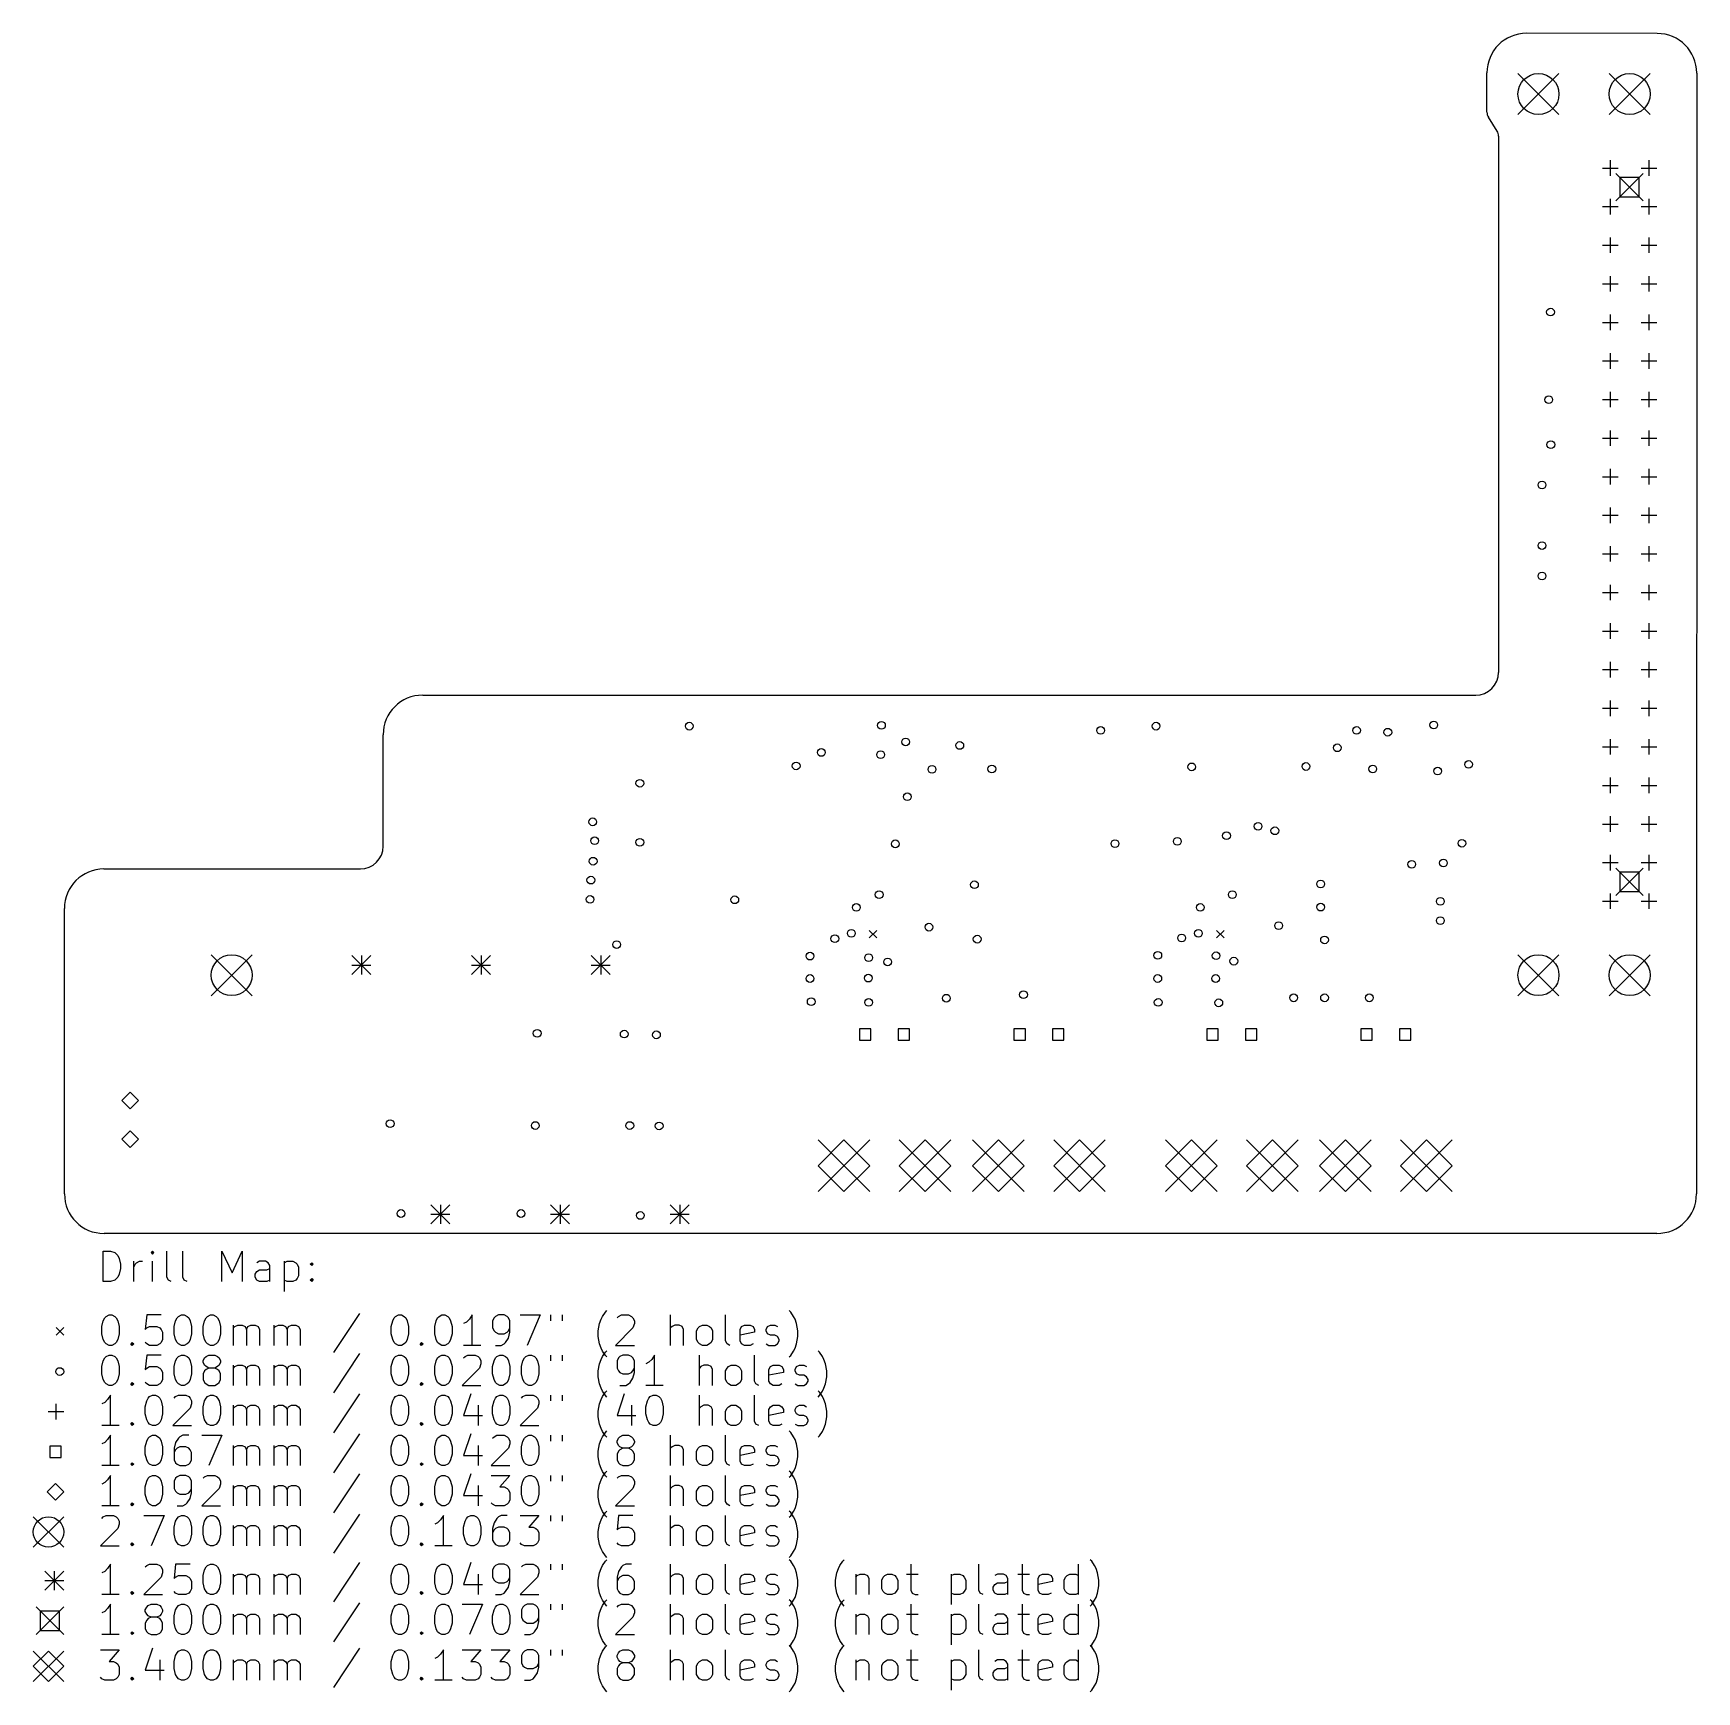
# Model space of a CAD drawing. Extents: x 2.08 to 6.39, y -6.15 to -1.85.
import ezdxf

# ---------------------------------------------------------------- set-up
doc = ezdxf.new("R2010")
doc.units = 0
doc.header["$MEASUREMENT"] = 0
doc.layers.add('BLACK', color=7, linetype='CONTINUOUS')

msp = doc.modelspace()

# ---------------------------------------------------------------- linework, layer by layer
at = {"layer": 'BLACK', "linetype": 'CONTINUOUS'}
for p, q in [((6.292, -1.8511), (5.9531, -1.8504)), ((5.8507, -2.0548), (5.8507, -1.9528)), ((5.9311, -1.9547), (6.0374, -2.061)), ((6.0374, -1.9547), (5.9311, -2.061)), ((6.1673, -1.9547), (6.2736, -2.061)), ((6.2736, -1.9547), (6.1673, -2.061)), ((6.3944, -1.9534), (6.3937, -4.8583)), ((5.8771, -2.1039), (5.8546, -2.0681)), ((5.881, -2.1172), (5.8807, -3.5067)), ((6.1705, -2.1795), (6.1705, -2.2197)), ((6.2705, -2.1795), (6.2705, -2.2197)), ((6.1504, -2.1996), (6.1906, -2.1996)), ((6.185, -2.2142), (6.2559, -2.285)), ((6.2559, -2.2142), (6.185, -2.285)), ((6.2455, -2.2246), (6.1954, -2.2246)), ((6.1954, -2.2246), (6.1954, -2.2747)), ((6.2455, -2.2747), (6.2455, -2.2246)), ((6.2504, -2.1996), (6.2906, -2.1996)), ((6.1705, -2.2795), (6.1705, -2.3197)), ((6.1954, -2.2747), (6.2455, -2.2747)), ((6.2705, -2.2795), (6.2705, -2.3197)), ((6.1504, -2.2996), (6.1906, -2.2996)), ((6.2504, -2.2996), (6.2906, -2.2996)), ((6.1504, -2.3996), (6.1906, -2.3996)), ((6.1705, -2.3795), (6.1705, -2.4197)), ((6.2504, -2.3996), (6.2906, -2.3996)), ((6.2705, -2.3795), (6.2705, -2.4197)), ((6.1504, -2.4996), (6.1906, -2.4996)), ((6.1705, -2.4795), (6.1705, -2.5197)), ((6.2504, -2.4996), (6.2906, -2.4996)), ((6.2705, -2.4795), (6.2705, -2.5197)), ((6.1705, -2.5795), (6.1705, -2.6197)), ((6.2705, -2.5795), (6.2705, -2.6197)), ((6.1504, -2.5996), (6.1906, -2.5996)), ((6.2504, -2.5996), (6.2906, -2.5996)), ((6.1504, -2.6996), (6.1906, -2.6996)), ((6.1705, -2.6795), (6.1705, -2.7197)), ((6.2504, -2.6996), (6.2906, -2.6996)), ((6.2705, -2.6795), (6.2705, -2.7197)), ((6.1504, -2.7996), (6.1906, -2.7996)), ((6.1705, -2.7795), (6.1705, -2.8197)), ((6.2504, -2.7996), (6.2906, -2.7996)), ((6.2705, -2.7795), (6.2705, -2.8197)), ((6.1705, -2.8795), (6.1705, -2.9197)), ((6.2705, -2.8795), (6.2705, -2.9197)), ((6.1504, -2.8996), (6.1906, -2.8996)), ((6.2504, -2.8996), (6.2906, -2.8996)), ((6.1504, -2.9996), (6.1906, -2.9996)), ((6.1705, -2.9795), (6.1705, -3.0197)), ((6.2504, -2.9996), (6.2906, -2.9996)), ((6.2705, -2.9795), (6.2705, -3.0197)), ((6.1504, -3.0996), (6.1906, -3.0996)), ((6.1705, -3.0795), (6.1705, -3.1197)), ((6.2504, -3.0996), (6.2906, -3.0996)), ((6.2705, -3.0795), (6.2705, -3.1197)), ((6.1705, -3.1795), (6.1705, -3.2197)), ((6.2705, -3.1795), (6.2705, -3.2197)), ((6.1504, -3.1996), (6.1906, -3.1996)), ((6.2504, -3.1996), (6.2906, -3.1996)), ((6.1504, -3.2996), (6.1906, -3.2996)), ((6.1705, -3.2795), (6.1705, -3.3197)), ((6.2504, -3.2996), (6.2906, -3.2996)), ((6.2705, -3.2795), (6.2705, -3.3197)), ((6.1504, -3.3996), (6.1906, -3.3996)), ((6.1705, -3.3795), (6.1705, -3.4197)), ((6.2504, -3.3996), (6.2906, -3.3996)), ((6.2705, -3.3795), (6.2705, -3.4197)), ((6.1705, -3.4795), (6.1705, -3.5197)), ((6.2705, -3.4795), (6.2705, -3.5197)), ((6.1504, -3.4996), (6.1906, -3.4996)), ((6.2504, -3.4996), (6.2906, -3.4996)), ((3.0933, -3.5657), (5.8217, -3.5657)), ((6.1504, -3.5996), (6.1906, -3.5996)), ((6.1705, -3.5795), (6.1705, -3.6197)), ((6.2504, -3.5996), (6.2906, -3.5996)), ((6.2705, -3.5795), (6.2705, -3.6197)), ((2.991, -3.957), (2.9909, -3.6681)), ((6.1504, -3.6996), (6.1906, -3.6996)), ((6.1705, -3.6795), (6.1705, -3.7197)), ((6.2504, -3.6996), (6.2906, -3.6996)), ((6.2705, -3.6795), (6.2705, -3.7197)), ((6.1705, -3.7795), (6.1705, -3.8197)), ((6.2705, -3.7795), (6.2705, -3.8197)), ((6.1504, -3.7996), (6.1906, -3.7996)), ((6.2504, -3.7996), (6.2906, -3.7996)), ((6.1504, -3.8996), (6.1906, -3.8996)), ((6.1705, -3.8795), (6.1705, -3.9197)), ((6.2504, -3.8996), (6.2906, -3.8996)), ((6.2705, -3.8795), (6.2705, -3.9197)), ((6.1504, -3.9996), (6.1906, -3.9996)), ((6.1705, -3.9795), (6.1705, -4.0197)), ((6.2504, -3.9996), (6.2906, -3.9996)), ((6.2705, -3.9795), (6.2705, -4.0197)), ((2.2674, -4.016), (2.9319, -4.0161)), ((6.185, -4.0142), (6.2559, -4.085)), ((6.2559, -4.0142), (6.185, -4.085)), ((6.2455, -4.0246), (6.1954, -4.0246)), ((6.1954, -4.0246), (6.1954, -4.0747)), ((6.2455, -4.0747), (6.2455, -4.0246)), ((6.1705, -4.0795), (6.1705, -4.1197)), ((6.1954, -4.0747), (6.2455, -4.0747)), ((6.2705, -4.0795), (6.2705, -4.1197)), ((2.1654, -4.8583), (2.165, -4.1184)), ((6.1504, -4.0996), (6.1906, -4.0996)), ((6.2504, -4.0996), (6.2906, -4.0996)), ((4.2502, -4.1752), (4.2698, -4.1948)), ((4.2698, -4.1752), (4.2502, -4.1948)), ((5.1502, -4.1752), (5.1698, -4.1948)), ((5.1698, -4.1752), (5.1502, -4.1948)), ((2.5453, -4.2382), (2.6516, -4.3445)), ((2.6516, -4.2382), (2.5453, -4.3445)), ((2.9099, -4.2405), (2.9591, -4.2897)), ((2.9591, -4.2405), (2.9099, -4.2897)), ((2.9099, -4.2651), (2.9591, -4.2651)), ((2.9345, -4.2405), (2.9345, -4.2897)), ((3.2199, -4.2405), (3.2691, -4.2897)), ((3.2691, -4.2405), (3.2199, -4.2897)), ((3.2199, -4.2651), (3.2691, -4.2651)), ((3.2445, -4.2405), (3.2445, -4.2897)), ((3.5299, -4.2405), (3.5791, -4.2897)), ((3.5791, -4.2405), (3.5299, -4.2897)), ((3.5299, -4.2651), (3.5791, -4.2651)), ((3.5545, -4.2405), (3.5545, -4.2897)), ((5.9311, -4.2382), (6.0374, -4.3445)), ((6.0374, -4.2382), (5.9311, -4.3445)), ((6.1673, -4.2382), (6.2736, -4.3445)), ((6.2736, -4.2382), (6.1673, -4.3445)), ((4.2548, -4.4302), (4.2252, -4.4302)), ((4.2252, -4.4302), (4.2252, -4.4598)), ((4.2548, -4.4598), (4.2548, -4.4302)), ((4.3548, -4.4302), (4.3252, -4.4302)), ((4.3252, -4.4302), (4.3252, -4.4598)), ((4.3548, -4.4598), (4.3548, -4.4302)), ((4.6548, -4.4302), (4.6252, -4.4302)), ((4.6252, -4.4302), (4.6252, -4.4598)), ((4.6548, -4.4598), (4.6548, -4.4302)), ((4.7548, -4.4302), (4.7252, -4.4302)), ((4.7252, -4.4302), (4.7252, -4.4598)), ((4.7548, -4.4598), (4.7548, -4.4302)), ((5.1548, -4.4302), (5.1252, -4.4302)), ((5.1252, -4.4302), (5.1252, -4.4598)), ((5.1548, -4.4598), (5.1548, -4.4302)), ((5.2548, -4.4302), (5.2252, -4.4302)), ((5.2252, -4.4302), (5.2252, -4.4598)), ((5.2548, -4.4598), (5.2548, -4.4302)), ((5.5538, -4.4302), (5.5242, -4.4302)), ((5.5242, -4.4302), (5.5242, -4.4598)), ((5.5538, -4.4598), (5.5538, -4.4302)), ((5.6538, -4.4302), (5.6242, -4.4302)), ((5.6242, -4.4302), (5.6242, -4.4598)), ((5.6538, -4.4598), (5.6538, -4.4302)), ((4.2252, -4.4598), (4.2548, -4.4598)), ((4.3252, -4.4598), (4.3548, -4.4598)), ((4.6252, -4.4598), (4.6548, -4.4598)), ((4.7252, -4.4598), (4.7548, -4.4598)), ((5.1252, -4.4598), (5.1548, -4.4598)), ((5.2252, -4.4598), (5.2548, -4.4598)), ((5.5242, -4.4598), (5.5538, -4.4598)), ((5.6242, -4.4598), (5.6538, -4.4598)), ((2.3353, -4.5945), (2.3138, -4.616)), ((2.3568, -4.616), (2.3353, -4.5945)), ((2.3138, -4.616), (2.3353, -4.6375)), ((2.3353, -4.6375), (2.3568, -4.616)), ((2.3353, -4.6945), (2.3138, -4.716)), ((2.3568, -4.716), (2.3353, -4.6945)), ((2.3138, -4.716), (2.3353, -4.7375)), ((2.3353, -4.7375), (2.3568, -4.716)), ((4.118, -4.7182), (4.2518, -4.8521)), ((4.2518, -4.7182), (4.118, -4.8521)), ((4.1849, -4.7182), (4.118, -4.7852)), ((4.2518, -4.7852), (4.1849, -4.7182)), ((4.3282, -4.7182), (4.462, -4.8521)), ((4.462, -4.7182), (4.3282, -4.8521)), ((4.3951, -4.7182), (4.3282, -4.7852)), ((4.462, -4.7852), (4.3951, -4.7182)), ((4.518, -4.7182), (4.6518, -4.8521)), ((4.6518, -4.7182), (4.518, -4.8521)), ((4.5849, -4.7182), (4.518, -4.7852)), ((4.6518, -4.7852), (4.5849, -4.7182)), ((4.7282, -4.7182), (4.862, -4.8521)), ((4.862, -4.7182), (4.7282, -4.8521)), ((4.7951, -4.7182), (4.7282, -4.7852)), ((4.862, -4.7852), (4.7951, -4.7182)), ((5.018, -4.7182), (5.1518, -4.8521)), ((5.1518, -4.7182), (5.018, -4.8521)), ((5.0849, -4.7182), (5.018, -4.7852)), ((5.1518, -4.7852), (5.0849, -4.7182)), ((5.2282, -4.7182), (5.362, -4.8521)), ((5.362, -4.7182), (5.2282, -4.8521)), ((5.2951, -4.7182), (5.2282, -4.7852)), ((5.362, -4.7852), (5.2951, -4.7182)), ((5.417, -4.7182), (5.5508, -4.8521)), ((5.5508, -4.7182), (5.417, -4.8521)), ((5.4839, -4.7182), (5.417, -4.7852)), ((5.5508, -4.7852), (5.4839, -4.7182)), ((5.6272, -4.7182), (5.761, -4.8521)), ((5.761, -4.7182), (5.6272, -4.8521)), ((5.6941, -4.7182), (5.6272, -4.7852)), ((5.761, -4.7852), (5.6941, -4.7182)), ((4.118, -4.7852), (4.1849, -4.8521)), ((4.1849, -4.8521), (4.2518, -4.7852)), ((4.3282, -4.7852), (4.3951, -4.8521)), ((4.3951, -4.8521), (4.462, -4.7852)), ((4.518, -4.7852), (4.5849, -4.8521)), ((4.5849, -4.8521), (4.6518, -4.7852)), ((4.7282, -4.7852), (4.7951, -4.8521)), ((4.7951, -4.8521), (4.862, -4.7852)), ((5.018, -4.7852), (5.0849, -4.8521)), ((5.0849, -4.8521), (5.1518, -4.7852)), ((5.2282, -4.7852), (5.2951, -4.8521)), ((5.2951, -4.8521), (5.362, -4.7852)), ((5.417, -4.7852), (5.4839, -4.8521)), ((5.4839, -4.8521), (5.5508, -4.7852)), ((5.6272, -4.7852), (5.6941, -4.8521)), ((5.6941, -4.8521), (5.761, -4.7852)), ((3.1146, -4.8862), (3.1638, -4.9354)), ((3.1638, -4.8862), (3.1146, -4.9354)), ((3.1146, -4.9108), (3.1638, -4.9108)), ((3.1392, -4.8862), (3.1392, -4.9354)), ((3.4246, -4.8862), (3.4738, -4.9354)), ((3.4738, -4.8862), (3.4246, -4.9354)), ((3.4246, -4.9108), (3.4738, -4.9108)), ((3.4492, -4.8862), (3.4492, -4.9354)), ((3.7346, -4.8862), (3.7838, -4.9354)), ((3.7838, -4.8862), (3.7346, -4.9354)), ((3.7346, -4.9108), (3.7838, -4.9108)), ((3.7592, -4.8862), (3.7592, -4.9354)), ((6.2913, -4.9606), (2.2677, -4.9606)), ((2.2657, -5.0852), (2.2657, -5.0065)), ((2.2657, -5.0065), (2.2845, -5.0065)), ((2.2845, -5.0065), (2.2957, -5.0102)), ((2.2957, -5.0102), (2.3032, -5.0177)), ((2.3032, -5.0177), (2.307, -5.0252)), ((2.307, -5.0252), (2.3107, -5.0402)), ((2.3107, -5.0402), (2.3107, -5.0515)), ((2.3445, -5.0852), (2.3445, -5.0327)), ((2.3445, -5.0477), (2.3482, -5.0402)), ((2.3482, -5.0402), (2.352, -5.0365)), ((2.352, -5.0365), (2.3595, -5.0327)), ((2.3595, -5.0327), (2.367, -5.0327)), ((2.3932, -5.0065), (2.3895, -5.0102)), ((2.3895, -5.0102), (2.3932, -5.014)), ((2.397, -5.0102), (2.3932, -5.0065)), ((2.3932, -5.0065), (2.3932, -5.014)), ((2.3932, -5.014), (2.397, -5.0102)), ((2.3932, -5.0852), (2.3932, -5.0327)), ((2.4307, -5.074), (2.4307, -5.0065)), ((2.472, -5.074), (2.472, -5.0065)), ((2.5732, -5.0852), (2.5732, -5.0065)), ((2.5732, -5.0065), (2.5995, -5.0627)), ((2.5995, -5.0627), (2.6257, -5.0065)), ((2.6257, -5.0065), (2.6257, -5.0852)), ((2.6707, -5.0327), (2.6632, -5.0365)), ((2.6857, -5.0327), (2.6707, -5.0327)), ((2.6932, -5.0365), (2.6857, -5.0327)), ((2.6969, -5.044), (2.6932, -5.0365)), ((2.7344, -5.0327), (2.7344, -5.1115)), ((2.7344, -5.0365), (2.7419, -5.0327)), ((2.7419, -5.0327), (2.7569, -5.0327)), ((2.7569, -5.0327), (2.7644, -5.0365)), ((2.7644, -5.0365), (2.7682, -5.0402)), ((2.7682, -5.0402), (2.7719, -5.0477)), ((2.8019, -5.0402), (2.8057, -5.0365)), ((2.8057, -5.044), (2.8019, -5.0402)), ((2.8057, -5.0365), (2.8094, -5.0402)), ((2.8057, -5.0365), (2.8057, -5.044)), ((2.8094, -5.0402), (2.8057, -5.044)), ((2.2845, -5.0852), (2.2657, -5.0852)), ((2.2957, -5.0815), (2.2845, -5.0852)), ((2.3032, -5.074), (2.2957, -5.0815)), ((2.307, -5.0665), (2.3032, -5.074)), ((2.3107, -5.0515), (2.307, -5.0665)), ((2.4345, -5.0815), (2.4307, -5.074)), ((2.442, -5.0852), (2.4345, -5.0815)), ((2.4757, -5.0815), (2.472, -5.074)), ((2.4832, -5.0852), (2.4757, -5.0815)), ((2.6594, -5.0665), (2.6632, -5.059)), ((2.6594, -5.074), (2.6594, -5.0665)), ((2.6632, -5.0815), (2.6594, -5.074)), ((2.6632, -5.059), (2.6707, -5.0552)), ((2.6707, -5.0852), (2.6632, -5.0815)), ((2.6707, -5.0552), (2.6894, -5.0552)), ((2.6894, -5.0852), (2.6707, -5.0852)), ((2.6894, -5.0552), (2.6969, -5.0515)), ((2.6969, -5.0815), (2.6894, -5.0852)), ((2.6969, -5.0852), (2.6969, -5.044)), ((2.7419, -5.0852), (2.7344, -5.0815)), ((2.7569, -5.0852), (2.7419, -5.0852)), ((2.7644, -5.0815), (2.7569, -5.0852)), ((2.7682, -5.0777), (2.7644, -5.0815)), ((2.7719, -5.0702), (2.7682, -5.0777)), ((2.7719, -5.0477), (2.7719, -5.0702)), ((2.8019, -5.0815), (2.8057, -5.0777)), ((2.8057, -5.0852), (2.8019, -5.0815)), ((2.8057, -5.0777), (2.8094, -5.0815)), ((2.8057, -5.0777), (2.8057, -5.0852)), ((2.8094, -5.0815), (2.8057, -5.0852)), ((2.2732, -5.1756), (2.2807, -5.1718)), ((2.2807, -5.1718), (2.2882, -5.1718)), ((2.2882, -5.1718), (2.2957, -5.1756)), ((2.3782, -5.1718), (2.3745, -5.2093)), ((2.4157, -5.1718), (2.3782, -5.1718)), ((2.4607, -5.1756), (2.4682, -5.1718)), ((2.4682, -5.1718), (2.4757, -5.1718)), ((2.4757, -5.1718), (2.4832, -5.1756)), ((2.5357, -5.1756), (2.5432, -5.1718)), ((2.5432, -5.1718), (2.5507, -5.1718)), ((2.5507, -5.1718), (2.5582, -5.1756)), ((2.9294, -5.1681), (2.8619, -5.2693)), ((3.0232, -5.1756), (3.0307, -5.1718)), ((3.0307, -5.1718), (3.0382, -5.1718)), ((3.0382, -5.1718), (3.0456, -5.1756)), ((3.1356, -5.1756), (3.1431, -5.1718)), ((3.1431, -5.1718), (3.1506, -5.1718)), ((3.1506, -5.1718), (3.1581, -5.1756)), ((3.2219, -5.1718), (3.2144, -5.1831)), ((3.2219, -5.2506), (3.2219, -5.1718)), ((3.2894, -5.1718), (3.2819, -5.1756)), ((3.3044, -5.1718), (3.2894, -5.1718)), ((3.3119, -5.1756), (3.3044, -5.1718)), ((3.3456, -5.1718), (3.3981, -5.1718)), ((3.3981, -5.1718), (3.3644, -5.2506)), ((3.4244, -5.1718), (3.4244, -5.1868)), ((3.4543, -5.1718), (3.4543, -5.1868)), ((3.5593, -5.1756), (3.5668, -5.1643)), ((3.5668, -5.1643), (3.5706, -5.1606)), ((3.6006, -5.1756), (3.6081, -5.1718)), ((3.6081, -5.1718), (3.6268, -5.1718)), ((3.6268, -5.1718), (3.6343, -5.1756)), ((3.7356, -5.2506), (3.7356, -5.1718)), ((3.878, -5.2393), (3.878, -5.1718)), ((4.0468, -5.1643), (4.043, -5.1606)), ((4.0543, -5.1756), (4.0468, -5.1643)), ((2.1434, -5.2047), (2.1631, -5.2244)), ((2.1631, -5.2047), (2.1434, -5.2244)), ((2.262, -5.2018), (2.2657, -5.1868)), ((2.262, -5.2206), (2.262, -5.2018)), ((2.2657, -5.1868), (2.2695, -5.1793)), ((2.2695, -5.1793), (2.2732, -5.1756)), ((2.2957, -5.1756), (2.2995, -5.1793)), ((2.2995, -5.1793), (2.3032, -5.1868)), ((2.3032, -5.1868), (2.307, -5.2018)), ((2.307, -5.2018), (2.307, -5.2206)), ((2.3745, -5.2093), (2.3782, -5.2056)), ((2.3782, -5.2056), (2.3857, -5.2018)), ((2.3857, -5.2018), (2.4045, -5.2018)), ((2.4045, -5.2018), (2.412, -5.2056)), ((2.412, -5.2056), (2.4157, -5.2093)), ((2.4157, -5.2093), (2.4195, -5.2168)), ((2.4495, -5.2018), (2.4532, -5.1868)), ((2.4495, -5.2206), (2.4495, -5.2018)), ((2.4532, -5.1868), (2.457, -5.1793)), ((2.457, -5.1793), (2.4607, -5.1756)), ((2.4832, -5.1756), (2.487, -5.1793)), ((2.487, -5.1793), (2.4907, -5.1868)), ((2.4907, -5.1868), (2.4945, -5.2018)), ((2.4945, -5.2018), (2.4945, -5.2206)), ((2.5245, -5.2018), (2.5282, -5.1868)), ((2.5245, -5.2206), (2.5245, -5.2018)), ((2.5282, -5.1868), (2.532, -5.1793)), ((2.532, -5.1793), (2.5357, -5.1756)), ((2.5582, -5.1756), (2.562, -5.1793)), ((2.562, -5.1793), (2.5657, -5.1868)), ((2.5657, -5.1868), (2.5695, -5.2018)), ((2.5695, -5.2018), (2.5695, -5.2206)), ((2.6032, -5.2506), (2.6032, -5.1981)), ((2.6032, -5.2056), (2.607, -5.2018)), ((2.607, -5.2018), (2.6145, -5.1981)), ((2.6145, -5.1981), (2.6257, -5.1981)), ((2.6257, -5.1981), (2.6332, -5.2018)), ((2.6332, -5.2018), (2.637, -5.2093)), ((2.637, -5.2093), (2.6407, -5.2018)), ((2.637, -5.2093), (2.637, -5.2506)), ((2.6407, -5.2018), (2.6482, -5.1981)), ((2.6482, -5.1981), (2.6594, -5.1981)), ((2.6594, -5.1981), (2.6669, -5.2018)), ((2.6669, -5.2018), (2.6707, -5.2093)), ((2.6707, -5.2093), (2.6707, -5.2506)), ((2.7082, -5.2506), (2.7082, -5.1981)), ((2.7082, -5.2056), (2.7119, -5.2018)), ((2.7119, -5.2018), (2.7194, -5.1981)), ((2.7194, -5.1981), (2.7307, -5.1981)), ((2.7307, -5.1981), (2.7382, -5.2018)), ((2.7382, -5.2018), (2.7419, -5.2093)), ((2.7419, -5.2093), (2.7457, -5.2018)), ((2.7419, -5.2093), (2.7419, -5.2506)), ((2.7457, -5.2018), (2.7532, -5.1981)), ((2.7532, -5.1981), (2.7644, -5.1981)), ((2.7644, -5.1981), (2.7719, -5.2018)), ((2.7719, -5.2018), (2.7757, -5.2093)), ((2.7757, -5.2093), (2.7757, -5.2506)), ((3.0119, -5.2018), (3.0157, -5.1868)), ((3.0119, -5.2206), (3.0119, -5.2018)), ((3.0157, -5.1868), (3.0194, -5.1793)), ((3.0194, -5.1793), (3.0232, -5.1756)), ((3.0456, -5.1756), (3.0494, -5.1793)), ((3.0494, -5.1793), (3.0531, -5.1868)), ((3.0531, -5.1868), (3.0569, -5.2018)), ((3.0569, -5.2018), (3.0569, -5.2206)), ((3.1244, -5.2018), (3.1281, -5.1868)), ((3.1244, -5.2206), (3.1244, -5.2018)), ((3.1281, -5.1868), (3.1319, -5.1793)), ((3.1319, -5.1793), (3.1356, -5.1756)), ((3.1581, -5.1756), (3.1619, -5.1793)), ((3.1619, -5.1793), (3.1656, -5.1868)), ((3.1656, -5.1868), (3.1694, -5.2018)), ((3.1694, -5.2018), (3.1694, -5.2206)), ((3.2069, -5.1906), (3.1994, -5.1943)), ((3.2144, -5.1831), (3.2069, -5.1906)), ((3.2781, -5.1793), (3.2744, -5.1868)), ((3.2744, -5.1868), (3.2744, -5.2056)), ((3.2744, -5.2056), (3.2781, -5.2131)), ((3.2819, -5.1756), (3.2781, -5.1793)), ((3.2781, -5.2131), (3.2819, -5.2168)), ((3.3156, -5.1793), (3.3119, -5.1756)), ((3.3119, -5.2168), (3.3156, -5.2131)), ((3.3194, -5.1868), (3.3156, -5.1793)), ((3.3156, -5.2131), (3.3194, -5.2056)), ((3.3194, -5.2168), (3.3194, -5.1868)), ((3.5481, -5.2131), (3.5518, -5.1943)), ((3.5481, -5.2281), (3.5481, -5.2131)), ((3.5518, -5.1943), (3.5556, -5.1831)), ((3.5556, -5.1831), (3.5593, -5.1756)), ((3.6381, -5.2056), (3.5931, -5.2506)), ((3.5968, -5.1793), (3.6006, -5.1756)), ((3.6343, -5.1756), (3.6381, -5.1793)), ((3.6381, -5.1793), (3.6418, -5.1868)), ((3.6418, -5.1943), (3.6381, -5.2056)), ((3.6418, -5.1868), (3.6418, -5.1943)), ((3.7393, -5.2018), (3.7356, -5.2056)), ((3.7468, -5.1981), (3.7393, -5.2018)), ((3.7581, -5.1981), (3.7468, -5.1981)), ((3.7656, -5.2018), (3.7581, -5.1981)), ((3.7693, -5.2093), (3.7656, -5.2018)), ((3.7693, -5.2506), (3.7693, -5.2093)), ((3.8031, -5.2131), (3.8068, -5.2056)), ((3.8031, -5.2356), (3.8031, -5.2131)), ((3.8068, -5.2056), (3.8106, -5.2018)), ((3.8106, -5.2018), (3.8181, -5.1981)), ((3.8181, -5.1981), (3.8293, -5.1981)), ((3.8293, -5.1981), (3.8368, -5.2018)), ((3.8368, -5.2018), (3.8406, -5.2056)), ((3.8406, -5.2056), (3.8443, -5.2131)), ((3.8443, -5.2131), (3.8443, -5.2356)), ((3.9155, -5.2093), (3.9193, -5.2018)), ((3.9155, -5.2393), (3.9155, -5.2093)), ((3.9193, -5.2018), (3.9268, -5.1981)), ((3.9268, -5.1981), (3.9418, -5.1981)), ((3.9418, -5.1981), (3.9493, -5.2018)), ((3.9493, -5.2018), (3.953, -5.2093)), ((3.953, -5.2093), (3.953, -5.2168)), ((3.983, -5.2093), (3.9868, -5.2018)), ((3.983, -5.2131), (3.983, -5.2093)), ((3.9868, -5.2206), (3.983, -5.2131)), ((3.9868, -5.2018), (3.9943, -5.1981)), ((3.9943, -5.1981), (4.0055, -5.1981)), ((4.0055, -5.1981), (4.013, -5.2018)), ((4.058, -5.1831), (4.0543, -5.1756)), ((4.0618, -5.1943), (4.058, -5.1831)), ((4.0655, -5.2131), (4.0618, -5.1943)), ((4.0655, -5.2281), (4.0655, -5.2131)), ((2.2657, -5.2356), (2.262, -5.2206)), ((2.2695, -5.2431), (2.2657, -5.2356)), ((2.2732, -5.2468), (2.2695, -5.2431)), ((2.2807, -5.2506), (2.2732, -5.2468)), ((2.2882, -5.2506), (2.2807, -5.2506)), ((2.2957, -5.2468), (2.2882, -5.2506)), ((2.2995, -5.2431), (2.2957, -5.2468)), ((2.3032, -5.2356), (2.2995, -5.2431)), ((2.307, -5.2206), (2.3032, -5.2356)), ((2.337, -5.2468), (2.3407, -5.2431)), ((2.3407, -5.2506), (2.337, -5.2468)), ((2.3407, -5.2431), (2.3445, -5.2468)), ((2.3407, -5.2431), (2.3407, -5.2506)), ((2.3445, -5.2468), (2.3407, -5.2506)), ((2.3782, -5.2468), (2.3745, -5.2431)), ((2.3857, -5.2506), (2.3782, -5.2468)), ((2.4045, -5.2506), (2.3857, -5.2506)), ((2.412, -5.2468), (2.4045, -5.2506)), ((2.4157, -5.2431), (2.412, -5.2468)), ((2.4195, -5.2356), (2.4157, -5.2431)), ((2.4195, -5.2168), (2.4195, -5.2356)), ((2.4532, -5.2356), (2.4495, -5.2206)), ((2.457, -5.2431), (2.4532, -5.2356)), ((2.4607, -5.2468), (2.457, -5.2431)), ((2.4682, -5.2506), (2.4607, -5.2468)), ((2.4757, -5.2506), (2.4682, -5.2506)), ((2.4832, -5.2468), (2.4757, -5.2506)), ((2.487, -5.2431), (2.4832, -5.2468)), ((2.4907, -5.2356), (2.487, -5.2431)), ((2.4945, -5.2206), (2.4907, -5.2356)), ((2.5282, -5.2356), (2.5245, -5.2206)), ((2.532, -5.2431), (2.5282, -5.2356)), ((2.5357, -5.2468), (2.532, -5.2431)), ((2.5432, -5.2506), (2.5357, -5.2468)), ((2.5507, -5.2506), (2.5432, -5.2506)), ((2.5582, -5.2468), (2.5507, -5.2506)), ((2.562, -5.2431), (2.5582, -5.2468)), ((2.5657, -5.2356), (2.562, -5.2431)), ((2.5695, -5.2206), (2.5657, -5.2356)), ((3.0157, -5.2356), (3.0119, -5.2206)), ((3.0194, -5.2431), (3.0157, -5.2356)), ((3.0232, -5.2468), (3.0194, -5.2431)), ((3.0307, -5.2506), (3.0232, -5.2468)), ((3.0382, -5.2506), (3.0307, -5.2506)), ((3.0456, -5.2468), (3.0382, -5.2506)), ((3.0494, -5.2431), (3.0456, -5.2468)), ((3.0531, -5.2356), (3.0494, -5.2431)), ((3.0569, -5.2206), (3.0531, -5.2356)), ((3.0869, -5.2468), (3.0906, -5.2431)), ((3.0906, -5.2506), (3.0869, -5.2468)), ((3.0906, -5.2431), (3.0944, -5.2468)), ((3.0906, -5.2431), (3.0906, -5.2506)), ((3.0944, -5.2468), (3.0906, -5.2506)), ((3.1281, -5.2356), (3.1244, -5.2206)), ((3.1319, -5.2431), (3.1281, -5.2356)), ((3.1356, -5.2468), (3.1319, -5.2431)), ((3.1431, -5.2506), (3.1356, -5.2468)), ((3.1506, -5.2506), (3.1431, -5.2506)), ((3.1581, -5.2468), (3.1506, -5.2506)), ((3.1619, -5.2431), (3.1581, -5.2468)), ((3.1656, -5.2356), (3.1619, -5.2431)), ((3.1694, -5.2206), (3.1656, -5.2356)), ((3.2444, -5.2506), (3.1994, -5.2506)), ((3.2819, -5.2168), (3.2894, -5.2206)), ((3.2819, -5.2506), (3.2969, -5.2506)), ((3.2894, -5.2206), (3.3044, -5.2206)), ((3.2969, -5.2506), (3.3044, -5.2468)), ((3.3044, -5.2206), (3.3119, -5.2168)), ((3.3044, -5.2468), (3.3081, -5.2431)), ((3.3081, -5.2431), (3.3156, -5.2318)), ((3.3156, -5.2318), (3.3194, -5.2168)), ((3.5518, -5.2468), (3.5481, -5.2281)), ((3.5556, -5.2581), (3.5518, -5.2468)), ((3.5593, -5.2656), (3.5556, -5.2581)), ((3.5931, -5.2506), (3.6418, -5.2506)), ((3.8068, -5.2431), (3.8031, -5.2356)), ((3.8106, -5.2468), (3.8068, -5.2431)), ((3.8181, -5.2506), (3.8106, -5.2468)), ((3.8293, -5.2506), (3.8181, -5.2506)), ((3.8368, -5.2468), (3.8293, -5.2506)), ((3.8406, -5.2431), (3.8368, -5.2468)), ((3.8443, -5.2356), (3.8406, -5.2431)), ((3.8818, -5.2468), (3.878, -5.2393)), ((3.8893, -5.2506), (3.8818, -5.2468)), ((3.953, -5.2168), (3.9155, -5.2243)), ((3.9193, -5.2468), (3.9155, -5.2393)), ((3.9268, -5.2506), (3.9193, -5.2468)), ((3.9418, -5.2506), (3.9268, -5.2506)), ((3.9493, -5.2468), (3.9418, -5.2506)), ((3.983, -5.2468), (3.9905, -5.2506)), ((3.9943, -5.2243), (3.9868, -5.2206)), ((3.9905, -5.2506), (4.0055, -5.2506)), ((4.0055, -5.2243), (3.9943, -5.2243)), ((4.013, -5.2281), (4.0055, -5.2243)), ((4.0055, -5.2506), (4.013, -5.2468)), ((4.0168, -5.2356), (4.013, -5.2281)), ((4.013, -5.2468), (4.0168, -5.2393)), ((4.0168, -5.2393), (4.0168, -5.2356)), ((4.0543, -5.2656), (4.058, -5.2581)), ((4.058, -5.2581), (4.0618, -5.2468)), ((4.0618, -5.2468), (4.0655, -5.2281)), ((2.262, -5.3058), (2.2657, -5.2908)), ((2.2657, -5.2908), (2.2695, -5.2833)), ((2.2695, -5.2833), (2.2732, -5.2795)), ((2.2732, -5.2795), (2.2807, -5.2758)), ((2.2807, -5.2758), (2.2882, -5.2758)), ((2.2882, -5.2758), (2.2957, -5.2795)), ((2.2957, -5.2795), (2.2995, -5.2833)), ((2.2995, -5.2833), (2.3032, -5.2908)), ((2.3032, -5.2908), (2.307, -5.3058)), ((2.3782, -5.2758), (2.3745, -5.3133)), ((2.4157, -5.2758), (2.3782, -5.2758)), ((2.4495, -5.3058), (2.4532, -5.2908)), ((2.4532, -5.2908), (2.457, -5.2833)), ((2.457, -5.2833), (2.4607, -5.2795)), ((2.4607, -5.2795), (2.4682, -5.2758)), ((2.4682, -5.2758), (2.4757, -5.2758)), ((2.4757, -5.2758), (2.4832, -5.2795)), ((2.4832, -5.2795), (2.487, -5.2833)), ((2.487, -5.2833), (2.4907, -5.2908)), ((2.4907, -5.2908), (2.4945, -5.3058)), ((2.5245, -5.2908), (2.5282, -5.2833)), ((2.5245, -5.2945), (2.5245, -5.2908)), ((2.5282, -5.302), (2.5245, -5.2945)), ((2.5282, -5.2833), (2.532, -5.2795)), ((2.532, -5.2795), (2.5395, -5.2758)), ((2.5395, -5.2758), (2.5545, -5.2758)), ((2.5545, -5.2758), (2.562, -5.2795)), ((2.562, -5.2795), (2.5657, -5.2833)), ((2.5657, -5.2833), (2.5695, -5.2908)), ((2.5695, -5.2945), (2.5657, -5.302)), ((2.5695, -5.2908), (2.5695, -5.2945)), ((2.9294, -5.272), (2.8619, -5.3733)), ((3.0119, -5.3058), (3.0157, -5.2908)), ((3.0157, -5.2908), (3.0194, -5.2833)), ((3.0194, -5.2833), (3.0232, -5.2795)), ((3.0232, -5.2795), (3.0307, -5.2758)), ((3.0307, -5.2758), (3.0382, -5.2758)), ((3.0382, -5.2758), (3.0456, -5.2795)), ((3.0456, -5.2795), (3.0494, -5.2833)), ((3.0494, -5.2833), (3.0531, -5.2908)), ((3.0531, -5.2908), (3.0569, -5.3058)), ((3.1244, -5.3058), (3.1281, -5.2908)), ((3.1281, -5.2908), (3.1319, -5.2833)), ((3.1319, -5.2833), (3.1356, -5.2795)), ((3.1356, -5.2795), (3.1431, -5.2758)), ((3.1431, -5.2758), (3.1506, -5.2758)), ((3.1506, -5.2758), (3.1581, -5.2795)), ((3.1581, -5.2795), (3.1619, -5.2833)), ((3.1619, -5.2833), (3.1656, -5.2908)), ((3.1656, -5.2908), (3.1694, -5.3058)), ((3.1994, -5.2833), (3.2031, -5.2795)), ((3.2031, -5.2795), (3.2106, -5.2758)), ((3.2106, -5.2758), (3.2294, -5.2758)), ((3.2294, -5.2758), (3.2369, -5.2795)), ((3.2369, -5.2795), (3.2406, -5.2833)), ((3.2406, -5.2833), (3.2444, -5.2908)), ((3.2444, -5.2983), (3.2406, -5.3095)), ((3.2444, -5.2908), (3.2444, -5.2983)), ((3.2744, -5.3058), (3.2781, -5.2908)), ((3.2781, -5.2908), (3.2819, -5.2833)), ((3.2819, -5.2833), (3.2856, -5.2795)), ((3.2856, -5.2795), (3.2931, -5.2758)), ((3.2931, -5.2758), (3.3006, -5.2758)), ((3.3006, -5.2758), (3.3081, -5.2795)), ((3.3081, -5.2795), (3.3119, -5.2833)), ((3.3119, -5.2833), (3.3156, -5.2908)), ((3.3156, -5.2908), (3.3194, -5.3058)), ((3.3494, -5.3058), (3.3531, -5.2908)), ((3.3531, -5.2908), (3.3569, -5.2833)), ((3.3569, -5.2833), (3.3606, -5.2795)), ((3.3606, -5.2795), (3.3681, -5.2758)), ((3.3681, -5.2758), (3.3756, -5.2758)), ((3.3756, -5.2758), (3.3831, -5.2795)), ((3.3831, -5.2795), (3.3869, -5.2833)), ((3.3869, -5.2833), (3.3906, -5.2908)), ((3.3906, -5.2908), (3.3944, -5.3058)), ((3.4244, -5.2758), (3.4244, -5.2908)), ((3.4543, -5.2758), (3.4543, -5.2908)), ((3.5481, -5.317), (3.5518, -5.2983)), ((3.5518, -5.2983), (3.5556, -5.287)), ((3.5556, -5.287), (3.5593, -5.2795)), ((3.5668, -5.2768), (3.5593, -5.2656)), ((3.5593, -5.2795), (3.5668, -5.2683)), ((3.5668, -5.2683), (3.5706, -5.2645)), ((3.5706, -5.2806), (3.5668, -5.2768)), ((3.6006, -5.2833), (3.5968, -5.2908)), ((3.5968, -5.2908), (3.5968, -5.3095)), ((3.6043, -5.2795), (3.6006, -5.2833)), ((3.6118, -5.2758), (3.6043, -5.2795)), ((3.6268, -5.2758), (3.6118, -5.2758)), ((3.6343, -5.2795), (3.6268, -5.2758)), ((3.6381, -5.2833), (3.6343, -5.2795)), ((3.6418, -5.2908), (3.6381, -5.2833)), ((3.6418, -5.3208), (3.6418, -5.2908)), ((3.6793, -5.2945), (3.6718, -5.2983)), ((3.6868, -5.287), (3.6793, -5.2945)), ((3.6943, -5.2758), (3.6868, -5.287)), ((3.6943, -5.3545), (3.6943, -5.2758)), ((3.8106, -5.3545), (3.8106, -5.2758)), ((3.953, -5.3433), (3.953, -5.2758)), ((4.043, -5.2806), (4.0468, -5.2768)), ((4.0468, -5.2768), (4.0543, -5.2656)), ((4.1218, -5.2683), (4.118, -5.2645)), ((4.1293, -5.2795), (4.1218, -5.2683)), ((4.133, -5.287), (4.1293, -5.2795)), ((4.1368, -5.2983), (4.133, -5.287)), ((4.1405, -5.317), (4.1368, -5.2983)), ((2.262, -5.3245), (2.262, -5.3058)), ((2.2657, -5.3395), (2.262, -5.3245)), ((2.2695, -5.347), (2.2657, -5.3395)), ((2.3032, -5.3395), (2.2995, -5.347)), ((2.307, -5.3245), (2.3032, -5.3395)), ((2.307, -5.3058), (2.307, -5.3245)), ((2.3745, -5.3133), (2.3782, -5.3095)), ((2.3782, -5.3095), (2.3857, -5.3058)), ((2.3857, -5.3058), (2.4045, -5.3058)), ((2.4045, -5.3058), (2.412, -5.3095)), ((2.412, -5.3095), (2.4157, -5.3133)), ((2.4157, -5.3133), (2.4195, -5.3208)), ((2.4195, -5.3395), (2.4157, -5.347)), ((2.4195, -5.3208), (2.4195, -5.3395)), ((2.4495, -5.3245), (2.4495, -5.3058)), ((2.4532, -5.3395), (2.4495, -5.3245)), ((2.457, -5.347), (2.4532, -5.3395)), ((2.4907, -5.3395), (2.487, -5.347)), ((2.4945, -5.3245), (2.4907, -5.3395)), ((2.4945, -5.3058), (2.4945, -5.3245)), ((2.5282, -5.317), (2.5245, -5.3245)), ((2.5245, -5.3245), (2.5245, -5.3395)), ((2.5245, -5.3395), (2.5282, -5.347)), ((2.532, -5.3058), (2.5282, -5.302)), ((2.532, -5.3133), (2.5282, -5.317)), ((2.5395, -5.3095), (2.532, -5.3058)), ((2.5395, -5.3095), (2.532, -5.3133)), ((2.5545, -5.3095), (2.5395, -5.3095)), ((2.562, -5.3058), (2.5545, -5.3095)), ((2.562, -5.3133), (2.5545, -5.3095)), ((2.5657, -5.302), (2.562, -5.3058)), ((2.5657, -5.317), (2.562, -5.3133)), ((2.5695, -5.3245), (2.5657, -5.317)), ((2.5657, -5.347), (2.5695, -5.3395)), ((2.5695, -5.3395), (2.5695, -5.3245)), ((2.6032, -5.3545), (2.6032, -5.302)), ((2.6032, -5.3095), (2.607, -5.3058)), ((2.607, -5.3058), (2.6145, -5.302)), ((2.6145, -5.302), (2.6257, -5.302)), ((2.6257, -5.302), (2.6332, -5.3058)), ((2.6332, -5.3058), (2.637, -5.3133)), ((2.637, -5.3133), (2.6407, -5.3058)), ((2.637, -5.3133), (2.637, -5.3545)), ((2.6407, -5.3058), (2.6482, -5.302)), ((2.6482, -5.302), (2.6594, -5.302)), ((2.6594, -5.302), (2.6669, -5.3058)), ((2.6669, -5.3058), (2.6707, -5.3133)), ((2.6707, -5.3133), (2.6707, -5.3545)), ((2.7082, -5.3545), (2.7082, -5.302)), ((2.7082, -5.3095), (2.7119, -5.3058)), ((2.7119, -5.3058), (2.7194, -5.302)), ((2.7194, -5.302), (2.7307, -5.302)), ((2.7307, -5.302), (2.7382, -5.3058)), ((2.7382, -5.3058), (2.7419, -5.3133)), ((2.7419, -5.3133), (2.7457, -5.3058)), ((2.7419, -5.3133), (2.7419, -5.3545)), ((2.7457, -5.3058), (2.7532, -5.302)), ((2.7532, -5.302), (2.7644, -5.302)), ((2.7644, -5.302), (2.7719, -5.3058)), ((2.7719, -5.3058), (2.7757, -5.3133)), ((2.7757, -5.3133), (2.7757, -5.3545)), ((3.0119, -5.3245), (3.0119, -5.3058)), ((3.0157, -5.3395), (3.0119, -5.3245)), ((3.0194, -5.347), (3.0157, -5.3395)), ((3.0531, -5.3395), (3.0494, -5.347)), ((3.0569, -5.3245), (3.0531, -5.3395)), ((3.0569, -5.3058), (3.0569, -5.3245)), ((3.1244, -5.3245), (3.1244, -5.3058)), ((3.1281, -5.3395), (3.1244, -5.3245)), ((3.1319, -5.347), (3.1281, -5.3395)), ((3.1656, -5.3395), (3.1619, -5.347)), ((3.1694, -5.3245), (3.1656, -5.3395)), ((3.1694, -5.3058), (3.1694, -5.3245)), ((3.2406, -5.3095), (3.1956, -5.3545)), ((3.2744, -5.3245), (3.2744, -5.3058)), ((3.2781, -5.3395), (3.2744, -5.3245)), ((3.2819, -5.347), (3.2781, -5.3395)), ((3.3156, -5.3395), (3.3119, -5.347)), ((3.3194, -5.3245), (3.3156, -5.3395)), ((3.3194, -5.3058), (3.3194, -5.3245)), ((3.3494, -5.3245), (3.3494, -5.3058)), ((3.3531, -5.3395), (3.3494, -5.3245)), ((3.3569, -5.347), (3.3531, -5.3395)), ((3.3906, -5.3395), (3.3869, -5.347)), ((3.3944, -5.3245), (3.3906, -5.3395)), ((3.3944, -5.3058), (3.3944, -5.3245)), ((3.5481, -5.332), (3.5481, -5.317)), ((3.5518, -5.3508), (3.5481, -5.332)), ((3.5968, -5.3095), (3.6006, -5.317)), ((3.6006, -5.317), (3.6043, -5.3208)), ((3.6043, -5.3208), (3.6118, -5.3245)), ((3.6118, -5.3245), (3.6268, -5.3245)), ((3.6268, -5.3245), (3.6343, -5.3208)), ((3.6306, -5.347), (3.6381, -5.3358)), ((3.6343, -5.3208), (3.6381, -5.317)), ((3.6381, -5.317), (3.6418, -5.3095)), ((3.6381, -5.3358), (3.6418, -5.3208)), ((3.8143, -5.3058), (3.8106, -5.3095)), ((3.8218, -5.302), (3.8143, -5.3058)), ((3.8331, -5.302), (3.8218, -5.302)), ((3.8406, -5.3058), (3.8331, -5.302)), ((3.8443, -5.3133), (3.8406, -5.3058)), ((3.8443, -5.3545), (3.8443, -5.3133)), ((3.878, -5.317), (3.8818, -5.3095)), ((3.878, -5.3395), (3.878, -5.317)), ((3.8818, -5.347), (3.878, -5.3395)), ((3.8818, -5.3095), (3.8855, -5.3058)), ((3.8855, -5.3058), (3.893, -5.302)), ((3.893, -5.302), (3.9043, -5.302)), ((3.9043, -5.302), (3.9118, -5.3058)), ((3.9118, -5.3058), (3.9155, -5.3095)), ((3.9155, -5.3095), (3.9193, -5.317)), ((3.9193, -5.3395), (3.9155, -5.347)), ((3.9193, -5.317), (3.9193, -5.3395)), ((3.9568, -5.3508), (3.953, -5.3433)), ((3.9905, -5.3133), (3.9943, -5.3058)), ((3.9905, -5.3433), (3.9905, -5.3133)), ((4.028, -5.3208), (3.9905, -5.3283)), ((3.9943, -5.3508), (3.9905, -5.3433)), ((3.9943, -5.3058), (4.0018, -5.302)), ((4.0018, -5.302), (4.0168, -5.302)), ((4.0168, -5.302), (4.0243, -5.3058)), ((4.0243, -5.3058), (4.028, -5.3133)), ((4.028, -5.3133), (4.028, -5.3208)), ((4.058, -5.3133), (4.0618, -5.3058)), ((4.058, -5.317), (4.058, -5.3133)), ((4.0618, -5.3245), (4.058, -5.317)), ((4.0618, -5.3058), (4.0693, -5.302)), ((4.0693, -5.3283), (4.0618, -5.3245)), ((4.0693, -5.302), (4.0805, -5.302)), ((4.0805, -5.3283), (4.0693, -5.3283)), ((4.0805, -5.302), (4.088, -5.3058)), ((4.088, -5.332), (4.0805, -5.3283)), ((4.0918, -5.3395), (4.088, -5.332)), ((4.088, -5.3508), (4.0918, -5.3433)), ((4.0918, -5.3433), (4.0918, -5.3395)), ((4.1368, -5.3508), (4.1405, -5.332)), ((4.1405, -5.332), (4.1405, -5.317)), ((2.2732, -5.3508), (2.2695, -5.347)), ((2.2807, -5.3545), (2.2732, -5.3508)), ((2.2845, -5.3797), (2.277, -5.391)), ((2.2882, -5.3545), (2.2807, -5.3545)), ((2.2845, -5.4585), (2.2845, -5.3797)), ((2.2957, -5.3508), (2.2882, -5.3545)), ((2.2995, -5.347), (2.2957, -5.3508)), ((2.337, -5.3508), (2.3407, -5.347)), ((2.3407, -5.3545), (2.337, -5.3508)), ((2.3407, -5.347), (2.3445, -5.3508)), ((2.3407, -5.347), (2.3407, -5.3545)), ((2.3445, -5.3508), (2.3407, -5.3545)), ((2.3782, -5.3508), (2.3745, -5.347)), ((2.3857, -5.3545), (2.3782, -5.3508)), ((2.3782, -5.3947), (2.382, -5.3872)), ((2.382, -5.3872), (2.3857, -5.3835)), ((2.4045, -5.3545), (2.3857, -5.3545)), ((2.3857, -5.3835), (2.3932, -5.3797)), ((2.3932, -5.3797), (2.4007, -5.3797)), ((2.4007, -5.3797), (2.4082, -5.3835)), ((2.412, -5.3508), (2.4045, -5.3545)), ((2.4082, -5.3835), (2.412, -5.3872)), ((2.4157, -5.347), (2.412, -5.3508)), ((2.412, -5.3872), (2.4157, -5.3947)), ((2.4495, -5.3872), (2.4532, -5.3835)), ((2.4532, -5.3835), (2.4607, -5.3797)), ((2.4607, -5.3508), (2.457, -5.347)), ((2.4682, -5.3545), (2.4607, -5.3508)), ((2.4607, -5.3797), (2.4795, -5.3797)), ((2.4757, -5.3545), (2.4682, -5.3545)), ((2.4832, -5.3508), (2.4757, -5.3545)), ((2.4795, -5.3797), (2.487, -5.3835)), ((2.487, -5.347), (2.4832, -5.3508)), ((2.487, -5.3835), (2.4907, -5.3872)), ((2.4907, -5.3872), (2.4945, -5.3947)), ((2.5282, -5.347), (2.532, -5.3508)), ((2.5282, -5.3947), (2.532, -5.3872)), ((2.532, -5.3508), (2.5395, -5.3545)), ((2.532, -5.3872), (2.5357, -5.3835)), ((2.5357, -5.3835), (2.5432, -5.3797)), ((2.5395, -5.3545), (2.5545, -5.3545)), ((2.5432, -5.3797), (2.5507, -5.3797)), ((2.5507, -5.3797), (2.5582, -5.3835)), ((2.5545, -5.3545), (2.562, -5.3508)), ((2.5582, -5.3835), (2.562, -5.3872)), ((2.562, -5.3508), (2.5657, -5.347)), ((2.562, -5.3872), (2.5657, -5.3947)), ((2.9294, -5.376), (2.8619, -5.4772)), ((3.0157, -5.3947), (3.0194, -5.3872)), ((3.0232, -5.3508), (3.0194, -5.347)), ((3.0194, -5.3872), (3.0232, -5.3835)), ((3.0307, -5.3545), (3.0232, -5.3508)), ((3.0232, -5.3835), (3.0307, -5.3797)), ((3.0382, -5.3545), (3.0307, -5.3545)), ((3.0307, -5.3797), (3.0382, -5.3797)), ((3.0456, -5.3508), (3.0382, -5.3545)), ((3.0382, -5.3797), (3.0456, -5.3835)), ((3.0494, -5.347), (3.0456, -5.3508)), ((3.0456, -5.3835), (3.0494, -5.3872)), ((3.0494, -5.3872), (3.0531, -5.3947)), ((3.0869, -5.3508), (3.0906, -5.347)), ((3.0906, -5.3545), (3.0869, -5.3508)), ((3.0906, -5.347), (3.0944, -5.3508)), ((3.0906, -5.347), (3.0906, -5.3545)), ((3.0944, -5.3508), (3.0906, -5.3545)), ((3.1281, -5.3947), (3.1319, -5.3872)), ((3.1356, -5.3508), (3.1319, -5.347)), ((3.1319, -5.3872), (3.1356, -5.3835)), ((3.1431, -5.3545), (3.1356, -5.3508)), ((3.1356, -5.3835), (3.1431, -5.3797)), ((3.1506, -5.3545), (3.1431, -5.3545)), ((3.1431, -5.3797), (3.1506, -5.3797)), ((3.1581, -5.3508), (3.1506, -5.3545)), ((3.1506, -5.3797), (3.1581, -5.3835)), ((3.1619, -5.347), (3.1581, -5.3508)), ((3.1581, -5.3835), (3.1619, -5.3872)), ((3.1619, -5.3872), (3.1656, -5.3947)), ((3.1956, -5.3545), (3.2444, -5.3545)), ((3.2181, -5.376), (3.1994, -5.4322)), ((3.2781, -5.3947), (3.2819, -5.3872)), ((3.2856, -5.3508), (3.2819, -5.347)), ((3.2819, -5.3872), (3.2856, -5.3835)), ((3.2931, -5.3545), (3.2856, -5.3508)), ((3.2856, -5.3835), (3.2931, -5.3797)), ((3.3006, -5.3545), (3.2931, -5.3545)), ((3.2931, -5.3797), (3.3006, -5.3797)), ((3.3081, -5.3508), (3.3006, -5.3545)), ((3.3006, -5.3797), (3.3081, -5.3835)), ((3.3119, -5.347), (3.3081, -5.3508)), ((3.3081, -5.3835), (3.3119, -5.3872)), ((3.3119, -5.3872), (3.3156, -5.3947)), ((3.3494, -5.3872), (3.3531, -5.3835)), ((3.3531, -5.3835), (3.3606, -5.3797)), ((3.3606, -5.3508), (3.3569, -5.347)), ((3.3681, -5.3545), (3.3606, -5.3508)), ((3.3606, -5.3797), (3.3794, -5.3797)), ((3.3756, -5.3545), (3.3681, -5.3545)), ((3.3831, -5.3508), (3.3756, -5.3545)), ((3.3794, -5.3797), (3.3869, -5.3835)), ((3.3869, -5.347), (3.3831, -5.3508)), ((3.3869, -5.3835), (3.3906, -5.3872)), ((3.3906, -5.3872), (3.3944, -5.3947)), ((3.4244, -5.3797), (3.4244, -5.3947)), ((3.4543, -5.3797), (3.4543, -5.3947)), ((3.5556, -5.362), (3.5518, -5.3508)), ((3.5593, -5.3695), (3.5556, -5.362)), ((3.5556, -5.391), (3.5593, -5.3835)), ((3.5668, -5.3808), (3.5593, -5.3695)), ((3.5593, -5.3835), (3.5668, -5.3722)), ((3.5668, -5.3722), (3.5706, -5.3685)), ((3.5706, -5.3845), (3.5668, -5.3808)), ((3.6156, -5.376), (3.5968, -5.4322)), ((3.6043, -5.3545), (3.6193, -5.3545)), ((3.6193, -5.3545), (3.6268, -5.3508)), ((3.6268, -5.3508), (3.6306, -5.347)), ((3.7168, -5.3545), (3.6718, -5.3545)), ((3.6756, -5.3947), (3.6793, -5.3872)), ((3.6793, -5.3872), (3.6831, -5.3835)), ((3.6831, -5.3835), (3.6906, -5.3797)), ((3.6906, -5.3797), (3.6981, -5.3797)), ((3.6981, -5.3797), (3.7056, -5.3835)), ((3.7056, -5.3835), (3.7093, -5.3872)), ((3.7093, -5.3872), (3.7131, -5.3947)), ((3.8106, -5.4585), (3.8106, -5.3797)), ((3.8855, -5.3508), (3.8818, -5.347)), ((3.893, -5.3545), (3.8855, -5.3508)), ((3.9043, -5.3545), (3.893, -5.3545)), ((3.9118, -5.3508), (3.9043, -5.3545)), ((3.9155, -5.347), (3.9118, -5.3508)), ((3.953, -5.4472), (3.953, -5.3797)), ((3.9643, -5.3545), (3.9568, -5.3508)), ((4.0018, -5.3545), (3.9943, -5.3508)), ((4.0168, -5.3545), (4.0018, -5.3545)), ((4.0243, -5.3508), (4.0168, -5.3545)), ((4.058, -5.3508), (4.0655, -5.3545)), ((4.0655, -5.3545), (4.0805, -5.3545)), ((4.0805, -5.3545), (4.088, -5.3508)), ((4.1218, -5.3722), (4.118, -5.3685)), ((4.118, -5.3845), (4.1218, -5.3808)), ((4.1218, -5.3808), (4.1293, -5.3695)), ((4.1293, -5.3835), (4.1218, -5.3722)), ((4.1293, -5.3695), (4.133, -5.362)), ((4.133, -5.391), (4.1293, -5.3835)), ((4.133, -5.362), (4.1368, -5.3508)), ((2.1229, -5.4224), (2.1631, -5.4224)), ((2.143, -5.4024), (2.143, -5.4425)), ((2.2695, -5.3985), (2.262, -5.4022)), ((2.277, -5.391), (2.2695, -5.3985)), ((2.3745, -5.4097), (2.3782, -5.3947)), ((2.3745, -5.4285), (2.3745, -5.4097)), ((2.3782, -5.4435), (2.3745, -5.4285)), ((2.4157, -5.3947), (2.4195, -5.4097)), ((2.4195, -5.4285), (2.4157, -5.4435)), ((2.4195, -5.4097), (2.4195, -5.4285)), ((2.4907, -5.4135), (2.4457, -5.4585)), ((2.4945, -5.4022), (2.4907, -5.4135)), ((2.4945, -5.3947), (2.4945, -5.4022)), ((2.5245, -5.4097), (2.5282, -5.3947)), ((2.5245, -5.4285), (2.5245, -5.4097)), ((2.5282, -5.4435), (2.5245, -5.4285)), ((2.5657, -5.3947), (2.5695, -5.4097)), ((2.5695, -5.4285), (2.5657, -5.4435)), ((2.5695, -5.4097), (2.5695, -5.4285)), ((2.6032, -5.4585), (2.6032, -5.406)), ((2.6032, -5.4135), (2.607, -5.4097)), ((2.607, -5.4097), (2.6145, -5.406)), ((2.6145, -5.406), (2.6257, -5.406)), ((2.6257, -5.406), (2.6332, -5.4097)), ((2.6332, -5.4097), (2.637, -5.4172)), ((2.637, -5.4172), (2.6407, -5.4097)), ((2.637, -5.4172), (2.637, -5.4585)), ((2.6407, -5.4097), (2.6482, -5.406)), ((2.6482, -5.406), (2.6594, -5.406)), ((2.6594, -5.406), (2.6669, -5.4097)), ((2.6669, -5.4097), (2.6707, -5.4172)), ((2.6707, -5.4172), (2.6707, -5.4585)), ((2.7082, -5.4585), (2.7082, -5.406)), ((2.7082, -5.4135), (2.7119, -5.4097)), ((2.7119, -5.4097), (2.7194, -5.406)), ((2.7194, -5.406), (2.7307, -5.406)), ((2.7307, -5.406), (2.7382, -5.4097)), ((2.7382, -5.4097), (2.7419, -5.4172)), ((2.7419, -5.4172), (2.7457, -5.4097)), ((2.7419, -5.4172), (2.7419, -5.4585)), ((2.7457, -5.4097), (2.7532, -5.406)), ((2.7532, -5.406), (2.7644, -5.406)), ((2.7644, -5.406), (2.7719, -5.4097)), ((2.7719, -5.4097), (2.7757, -5.4172)), ((2.7757, -5.4172), (2.7757, -5.4585)), ((3.0119, -5.4097), (3.0157, -5.3947)), ((3.0119, -5.4285), (3.0119, -5.4097)), ((3.0157, -5.4435), (3.0119, -5.4285)), ((3.0531, -5.3947), (3.0569, -5.4097)), ((3.0569, -5.4285), (3.0531, -5.4435)), ((3.0569, -5.4097), (3.0569, -5.4285)), ((3.1244, -5.4097), (3.1281, -5.3947)), ((3.1244, -5.4285), (3.1244, -5.4097)), ((3.1281, -5.4435), (3.1244, -5.4285)), ((3.1656, -5.3947), (3.1694, -5.4097)), ((3.1694, -5.4285), (3.1656, -5.4435)), ((3.1694, -5.4097), (3.1694, -5.4285)), ((3.2369, -5.406), (3.2369, -5.4585)), ((3.2744, -5.4097), (3.2781, -5.3947)), ((3.2744, -5.4285), (3.2744, -5.4097)), ((3.2781, -5.4435), (3.2744, -5.4285)), ((3.3156, -5.3947), (3.3194, -5.4097)), ((3.3194, -5.4285), (3.3156, -5.4435)), ((3.3194, -5.4097), (3.3194, -5.4285)), ((3.3906, -5.4135), (3.3456, -5.4585)), ((3.3944, -5.4022), (3.3906, -5.4135)), ((3.3944, -5.3947), (3.3944, -5.4022)), ((3.5481, -5.421), (3.5518, -5.4022)), ((3.5481, -5.436), (3.5481, -5.421)), ((3.5518, -5.4022), (3.5556, -5.391)), ((3.6343, -5.406), (3.6343, -5.4585)), ((3.6718, -5.4097), (3.6756, -5.3947)), ((3.6718, -5.4285), (3.6718, -5.4097)), ((3.6756, -5.4435), (3.6718, -5.4285)), ((3.7131, -5.3947), (3.7168, -5.4097)), ((3.7168, -5.4285), (3.7131, -5.4435)), ((3.7168, -5.4097), (3.7168, -5.4285)), ((3.8143, -5.4097), (3.8106, -5.4135)), ((3.8218, -5.406), (3.8143, -5.4097)), ((3.8331, -5.406), (3.8218, -5.406)), ((3.8406, -5.4097), (3.8331, -5.406)), ((3.8443, -5.4172), (3.8406, -5.4097)), ((3.8443, -5.4585), (3.8443, -5.4172)), ((3.878, -5.421), (3.8818, -5.4135)), ((3.878, -5.4435), (3.878, -5.421)), ((3.8818, -5.4135), (3.8855, -5.4097)), ((3.8855, -5.4097), (3.893, -5.406)), ((3.893, -5.406), (3.9043, -5.406)), ((3.9043, -5.406), (3.9118, -5.4097)), ((3.9118, -5.4097), (3.9155, -5.4135)), ((3.9155, -5.4135), (3.9193, -5.421)), ((3.9193, -5.421), (3.9193, -5.4435)), ((3.9905, -5.4172), (3.9943, -5.4097)), ((3.9905, -5.4472), (3.9905, -5.4172)), ((4.028, -5.4247), (3.9905, -5.4322)), ((3.9943, -5.4097), (4.0018, -5.406)), ((4.0018, -5.406), (4.0168, -5.406)), ((4.0168, -5.406), (4.0243, -5.4097)), ((4.0243, -5.4097), (4.028, -5.4172)), ((4.028, -5.4172), (4.028, -5.4247)), ((4.058, -5.4172), (4.0618, -5.4097)), ((4.058, -5.421), (4.058, -5.4172)), ((4.0618, -5.4285), (4.058, -5.421)), ((4.0618, -5.4097), (4.0693, -5.406)), ((4.0693, -5.4322), (4.0618, -5.4285)), ((4.0693, -5.406), (4.0805, -5.406)), ((4.0805, -5.406), (4.088, -5.4097)), ((4.1368, -5.4022), (4.133, -5.391)), ((4.1405, -5.421), (4.1368, -5.4022)), ((4.1405, -5.436), (4.1405, -5.421)), ((2.307, -5.4585), (2.262, -5.4585)), ((2.337, -5.4547), (2.3407, -5.451)), ((2.3407, -5.4585), (2.337, -5.4547)), ((2.3407, -5.451), (2.3445, -5.4547)), ((2.3407, -5.451), (2.3407, -5.4585)), ((2.3445, -5.4547), (2.3407, -5.4585)), ((2.382, -5.451), (2.3782, -5.4435)), ((2.3857, -5.4547), (2.382, -5.451)), ((2.3932, -5.4585), (2.3857, -5.4547)), ((2.4007, -5.4585), (2.3932, -5.4585)), ((2.4082, -5.4547), (2.4007, -5.4585)), ((2.412, -5.451), (2.4082, -5.4547)), ((2.4157, -5.4435), (2.412, -5.451)), ((2.4457, -5.4585), (2.4945, -5.4585)), ((2.532, -5.451), (2.5282, -5.4435)), ((2.5357, -5.4547), (2.532, -5.451)), ((2.5432, -5.4585), (2.5357, -5.4547)), ((2.5507, -5.4585), (2.5432, -5.4585)), ((2.5582, -5.4547), (2.5507, -5.4585)), ((2.562, -5.451), (2.5582, -5.4547)), ((2.5657, -5.4435), (2.562, -5.451)), ((3.0194, -5.451), (3.0157, -5.4435)), ((3.0232, -5.4547), (3.0194, -5.451)), ((3.0307, -5.4585), (3.0232, -5.4547)), ((3.0382, -5.4585), (3.0307, -5.4585)), ((3.0456, -5.4547), (3.0382, -5.4585)), ((3.0494, -5.451), (3.0456, -5.4547)), ((3.0531, -5.4435), (3.0494, -5.451)), ((3.0869, -5.4547), (3.0906, -5.451)), ((3.0906, -5.4585), (3.0869, -5.4547)), ((3.0906, -5.451), (3.0944, -5.4547)), ((3.0906, -5.451), (3.0906, -5.4585)), ((3.0944, -5.4547), (3.0906, -5.4585)), ((3.1319, -5.451), (3.1281, -5.4435)), ((3.1356, -5.4547), (3.1319, -5.451)), ((3.1431, -5.4585), (3.1356, -5.4547)), ((3.1506, -5.4585), (3.1431, -5.4585)), ((3.1581, -5.4547), (3.1506, -5.4585)), ((3.1619, -5.451), (3.1581, -5.4547)), ((3.1656, -5.4435), (3.1619, -5.451)), ((3.1994, -5.4322), (3.2481, -5.4322)), ((3.2819, -5.451), (3.2781, -5.4435)), ((3.2856, -5.4547), (3.2819, -5.451)), ((3.2931, -5.4585), (3.2856, -5.4547)), ((3.3006, -5.4585), (3.2931, -5.4585)), ((3.3081, -5.4547), (3.3006, -5.4585)), ((3.3119, -5.451), (3.3081, -5.4547)), ((3.3156, -5.4435), (3.3119, -5.451)), ((3.3456, -5.4585), (3.3944, -5.4585)), ((3.5518, -5.4547), (3.5481, -5.436)), ((3.5556, -5.466), (3.5518, -5.4547)), ((3.5593, -5.4735), (3.5556, -5.466)), ((3.5668, -5.4847), (3.5593, -5.4735)), ((3.5668, -5.4762), (3.5706, -5.4724)), ((3.5968, -5.4322), (3.6456, -5.4322)), ((3.6793, -5.451), (3.6756, -5.4435)), ((3.6831, -5.4547), (3.6793, -5.451)), ((3.6906, -5.4585), (3.6831, -5.4547)), ((3.6981, -5.4585), (3.6906, -5.4585)), ((3.7056, -5.4547), (3.6981, -5.4585)), ((3.7093, -5.451), (3.7056, -5.4547)), ((3.7131, -5.4435), (3.7093, -5.451)), ((3.8818, -5.451), (3.878, -5.4435)), ((3.8855, -5.4547), (3.8818, -5.451)), ((3.893, -5.4585), (3.8855, -5.4547)), ((3.9043, -5.4585), (3.893, -5.4585)), ((3.9118, -5.4547), (3.9043, -5.4585)), ((3.9155, -5.451), (3.9118, -5.4547)), ((3.9193, -5.4435), (3.9155, -5.451)), ((3.9568, -5.4547), (3.953, -5.4472)), ((3.9643, -5.4585), (3.9568, -5.4547)), ((3.9943, -5.4547), (3.9905, -5.4472)), ((4.0018, -5.4585), (3.9943, -5.4547)), ((4.0168, -5.4585), (4.0018, -5.4585)), ((4.0243, -5.4547), (4.0168, -5.4585)), ((4.0468, -5.4762), (4.043, -5.4724)), ((4.058, -5.4547), (4.0655, -5.4585)), ((4.0655, -5.4585), (4.0805, -5.4585)), ((4.0805, -5.4322), (4.0693, -5.4322)), ((4.088, -5.436), (4.0805, -5.4322)), ((4.0805, -5.4585), (4.088, -5.4547)), ((4.0918, -5.4435), (4.088, -5.436)), ((4.088, -5.4547), (4.0918, -5.4472)), ((4.0918, -5.4472), (4.0918, -5.4435)), ((4.1218, -5.4847), (4.1293, -5.4735)), ((4.1293, -5.4735), (4.133, -5.466)), ((4.133, -5.466), (4.1368, -5.4547)), ((4.1368, -5.4547), (4.1405, -5.436)), ((2.1569, -5.5115), (2.1272, -5.5115)), ((2.1272, -5.5115), (2.1272, -5.5412)), ((2.1569, -5.5412), (2.1569, -5.5115)), ((2.2695, -5.5024), (2.262, -5.5062)), ((2.277, -5.4949), (2.2695, -5.5024)), ((2.2845, -5.4837), (2.277, -5.4949)), ((2.2845, -5.5624), (2.2845, -5.4837)), ((2.3745, -5.5137), (2.3782, -5.4987)), ((2.3745, -5.5324), (2.3745, -5.5137)), ((2.3782, -5.4987), (2.382, -5.4912)), ((2.382, -5.4912), (2.3857, -5.4874)), ((2.3857, -5.4874), (2.3932, -5.4837)), ((2.3932, -5.4837), (2.4007, -5.4837)), ((2.4007, -5.4837), (2.4082, -5.4874)), ((2.4082, -5.4874), (2.412, -5.4912)), ((2.412, -5.4912), (2.4157, -5.4987)), ((2.4157, -5.4987), (2.4195, -5.5137)), ((2.4195, -5.5137), (2.4195, -5.5324)), ((2.4532, -5.5024), (2.4495, -5.5174)), ((2.4607, -5.4912), (2.4532, -5.5024)), ((2.4645, -5.5137), (2.457, -5.5174)), ((2.4645, -5.4874), (2.4607, -5.4912)), ((2.472, -5.4837), (2.4645, -5.4874)), ((2.4795, -5.5137), (2.4645, -5.5137)), ((2.487, -5.4837), (2.472, -5.4837)), ((2.487, -5.5174), (2.4795, -5.5137)), ((2.5207, -5.4837), (2.5732, -5.4837)), ((2.5732, -5.4837), (2.5395, -5.5624)), ((2.6032, -5.5624), (2.6032, -5.5099)), ((2.6032, -5.5174), (2.607, -5.5137)), ((2.607, -5.5137), (2.6145, -5.5099)), ((2.6145, -5.5099), (2.6257, -5.5099)), ((2.6257, -5.5099), (2.6332, -5.5137)), ((2.6332, -5.5137), (2.637, -5.5212)), ((2.637, -5.5212), (2.6407, -5.5137)), ((2.6407, -5.5137), (2.6482, -5.5099)), ((2.6482, -5.5099), (2.6594, -5.5099)), ((2.6594, -5.5099), (2.6669, -5.5137)), ((2.6669, -5.5137), (2.6707, -5.5212)), ((2.7082, -5.5624), (2.7082, -5.5099)), ((2.7082, -5.5174), (2.7119, -5.5137)), ((2.7119, -5.5137), (2.7194, -5.5099)), ((2.7194, -5.5099), (2.7307, -5.5099)), ((2.7307, -5.5099), (2.7382, -5.5137)), ((2.7382, -5.5137), (2.7419, -5.5212)), ((2.7419, -5.5212), (2.7457, -5.5137)), ((2.7457, -5.5137), (2.7532, -5.5099)), ((2.7532, -5.5099), (2.7644, -5.5099)), ((2.7644, -5.5099), (2.7719, -5.5137)), ((2.7719, -5.5137), (2.7757, -5.5212)), ((2.9294, -5.4799), (2.8619, -5.5811)), ((3.0119, -5.5137), (3.0157, -5.4987)), ((3.0119, -5.5324), (3.0119, -5.5137)), ((3.0157, -5.4987), (3.0194, -5.4912)), ((3.0194, -5.4912), (3.0232, -5.4874)), ((3.0232, -5.4874), (3.0307, -5.4837)), ((3.0307, -5.4837), (3.0382, -5.4837)), ((3.0382, -5.4837), (3.0456, -5.4874)), ((3.0456, -5.4874), (3.0494, -5.4912)), ((3.0494, -5.4912), (3.0531, -5.4987)), ((3.0531, -5.4987), (3.0569, -5.5137)), ((3.0569, -5.5137), (3.0569, -5.5324)), ((3.1244, -5.5137), (3.1281, -5.4987)), ((3.1244, -5.5324), (3.1244, -5.5137)), ((3.1281, -5.4987), (3.1319, -5.4912)), ((3.1319, -5.4912), (3.1356, -5.4874)), ((3.1356, -5.4874), (3.1431, -5.4837)), ((3.1431, -5.4837), (3.1506, -5.4837)), ((3.1506, -5.4837), (3.1581, -5.4874)), ((3.1581, -5.4874), (3.1619, -5.4912)), ((3.1619, -5.4912), (3.1656, -5.4987)), ((3.1656, -5.4987), (3.1694, -5.5137)), ((3.1694, -5.5137), (3.1694, -5.5324)), ((3.2181, -5.4799), (3.1994, -5.5361)), ((3.2369, -5.5099), (3.2369, -5.5624)), ((3.2744, -5.4912), (3.2781, -5.4874)), ((3.2781, -5.4874), (3.2856, -5.4837)), ((3.2856, -5.4837), (3.3044, -5.4837)), ((3.3044, -5.4837), (3.3119, -5.4874)), ((3.3119, -5.4874), (3.3156, -5.4912)), ((3.3156, -5.4912), (3.3194, -5.4987)), ((3.3194, -5.5062), (3.3156, -5.5174)), ((3.3194, -5.4987), (3.3194, -5.5062)), ((3.3494, -5.5137), (3.3531, -5.4987)), ((3.3494, -5.5324), (3.3494, -5.5137)), ((3.3531, -5.4987), (3.3569, -5.4912)), ((3.3569, -5.4912), (3.3606, -5.4874)), ((3.3606, -5.4874), (3.3681, -5.4837)), ((3.3681, -5.4837), (3.3756, -5.4837)), ((3.3756, -5.4837), (3.3831, -5.4874)), ((3.3831, -5.4874), (3.3869, -5.4912)), ((3.3869, -5.4912), (3.3906, -5.4987)), ((3.3906, -5.4987), (3.3944, -5.5137)), ((3.3944, -5.5137), (3.3944, -5.5324)), ((3.4244, -5.4837), (3.4244, -5.4987)), ((3.4543, -5.4837), (3.4543, -5.4987)), ((3.5481, -5.5249), (3.5518, -5.5062)), ((3.5518, -5.5062), (3.5556, -5.4949)), ((3.5556, -5.4949), (3.5593, -5.4874)), ((3.5593, -5.4874), (3.5668, -5.4762)), ((3.5706, -5.4885), (3.5668, -5.4847)), ((3.5968, -5.4987), (3.6006, -5.4912)), ((3.5968, -5.5024), (3.5968, -5.4987)), ((3.6006, -5.5099), (3.5968, -5.5024)), ((3.6006, -5.4912), (3.6043, -5.4874)), ((3.6043, -5.5137), (3.6006, -5.5099)), ((3.6043, -5.4874), (3.6118, -5.4837)), ((3.6118, -5.5174), (3.6043, -5.5137)), ((3.6118, -5.4837), (3.6268, -5.4837)), ((3.6268, -5.4837), (3.6343, -5.4874)), ((3.6343, -5.5137), (3.6268, -5.5174)), ((3.6343, -5.4874), (3.6381, -5.4912)), ((3.6381, -5.5099), (3.6343, -5.5137)), ((3.6381, -5.4912), (3.6418, -5.4987)), ((3.6418, -5.5024), (3.6381, -5.5099)), ((3.6418, -5.4987), (3.6418, -5.5024)), ((3.7356, -5.5624), (3.7356, -5.4837)), ((3.7393, -5.5137), (3.7356, -5.5174)), ((3.7468, -5.5099), (3.7393, -5.5137)), ((3.7581, -5.5099), (3.7468, -5.5099)), ((3.7656, -5.5137), (3.7581, -5.5099)), ((3.7693, -5.5212), (3.7656, -5.5137)), ((3.8068, -5.5174), (3.8106, -5.5137)), ((3.8106, -5.5137), (3.8181, -5.5099)), ((3.8181, -5.5099), (3.8293, -5.5099)), ((3.8293, -5.5099), (3.8368, -5.5137)), ((3.8368, -5.5137), (3.8406, -5.5174)), ((3.878, -5.5511), (3.878, -5.4837)), ((3.9155, -5.5212), (3.9193, -5.5137)), ((3.9193, -5.5137), (3.9268, -5.5099)), ((3.9268, -5.5099), (3.9418, -5.5099)), ((3.9418, -5.5099), (3.9493, -5.5137)), ((3.9493, -5.5137), (3.953, -5.5212)), ((3.983, -5.5212), (3.9868, -5.5137)), ((3.9868, -5.5137), (3.9943, -5.5099)), ((3.9943, -5.5099), (4.0055, -5.5099)), ((4.0055, -5.5099), (4.013, -5.5137)), ((4.0543, -5.4874), (4.0468, -5.4762)), ((4.058, -5.4949), (4.0543, -5.4874)), ((4.0618, -5.5062), (4.058, -5.4949)), ((4.0655, -5.5249), (4.0618, -5.5062)), ((4.118, -5.4885), (4.1218, -5.4847)), ((2.1272, -5.5412), (2.1569, -5.5412)), ((2.337, -5.5586), (2.3407, -5.5549)), ((2.3407, -5.5624), (2.337, -5.5586)), ((2.3407, -5.5549), (2.3445, -5.5586)), ((2.3407, -5.5549), (2.3407, -5.5624)), ((2.3445, -5.5586), (2.3407, -5.5624)), ((2.3782, -5.5474), (2.3745, -5.5324)), ((2.382, -5.5549), (2.3782, -5.5474)), ((2.3857, -5.5586), (2.382, -5.5549)), ((2.3932, -5.5624), (2.3857, -5.5586)), ((2.4082, -5.5586), (2.4007, -5.5624)), ((2.412, -5.5549), (2.4082, -5.5586)), ((2.4157, -5.5474), (2.412, -5.5549)), ((2.4195, -5.5324), (2.4157, -5.5474)), ((2.4495, -5.5174), (2.4495, -5.5474)), ((2.4532, -5.5212), (2.4495, -5.5286)), ((2.4495, -5.5474), (2.4532, -5.5549)), ((2.457, -5.5174), (2.4532, -5.5212)), ((2.4532, -5.5549), (2.457, -5.5586)), ((2.457, -5.5586), (2.4645, -5.5624)), ((2.4795, -5.5624), (2.487, -5.5586)), ((2.4907, -5.5212), (2.487, -5.5174)), ((2.487, -5.5586), (2.4907, -5.5549)), ((2.4945, -5.5286), (2.4907, -5.5212)), ((2.4907, -5.5549), (2.4945, -5.5474)), ((2.4945, -5.5474), (2.4945, -5.5286)), ((2.637, -5.5212), (2.637, -5.5624)), ((2.6707, -5.5212), (2.6707, -5.5624)), ((2.7419, -5.5212), (2.7419, -5.5624)), ((2.7757, -5.5212), (2.7757, -5.5624)), ((3.0157, -5.5474), (3.0119, -5.5324)), ((3.0194, -5.5549), (3.0157, -5.5474)), ((3.0232, -5.5586), (3.0194, -5.5549)), ((3.0307, -5.5624), (3.0232, -5.5586)), ((3.0456, -5.5586), (3.0382, -5.5624)), ((3.0494, -5.5549), (3.0456, -5.5586)), ((3.0531, -5.5474), (3.0494, -5.5549)), ((3.0569, -5.5324), (3.0531, -5.5474)), ((3.0869, -5.5586), (3.0906, -5.5549)), ((3.0906, -5.5624), (3.0869, -5.5586)), ((3.0906, -5.5549), (3.0944, -5.5586)), ((3.0906, -5.5549), (3.0906, -5.5624)), ((3.0944, -5.5586), (3.0906, -5.5624)), ((3.1281, -5.5474), (3.1244, -5.5324)), ((3.1319, -5.5549), (3.1281, -5.5474)), ((3.1356, -5.5586), (3.1319, -5.5549)), ((3.1431, -5.5624), (3.1356, -5.5586)), ((3.1581, -5.5586), (3.1506, -5.5624)), ((3.1619, -5.5549), (3.1581, -5.5586)), ((3.1656, -5.5474), (3.1619, -5.5549)), ((3.1694, -5.5324), (3.1656, -5.5474)), ((3.1994, -5.5361), (3.2481, -5.5361)), ((3.3156, -5.5174), (3.2706, -5.5624)), ((3.3531, -5.5474), (3.3494, -5.5324)), ((3.3569, -5.5549), (3.3531, -5.5474)), ((3.3606, -5.5586), (3.3569, -5.5549)), ((3.3681, -5.5624), (3.3606, -5.5586)), ((3.3831, -5.5586), (3.3756, -5.5624)), ((3.3869, -5.5549), (3.3831, -5.5586)), ((3.3906, -5.5474), (3.3869, -5.5549)), ((3.3944, -5.5324), (3.3906, -5.5474)), ((3.5481, -5.5399), (3.5481, -5.5249)), ((3.5518, -5.5586), (3.5481, -5.5399)), ((3.5556, -5.5699), (3.5518, -5.5586)), ((3.6006, -5.5249), (3.5968, -5.5324)), ((3.5968, -5.5324), (3.5968, -5.5474)), ((3.5968, -5.5474), (3.6006, -5.5549)), ((3.6043, -5.5212), (3.6006, -5.5249)), ((3.6006, -5.5549), (3.6043, -5.5586)), ((3.6118, -5.5174), (3.6043, -5.5212)), ((3.6043, -5.5586), (3.6118, -5.5624)), ((3.6268, -5.5174), (3.6118, -5.5174)), ((3.6343, -5.5212), (3.6268, -5.5174)), ((3.6268, -5.5624), (3.6343, -5.5586)), ((3.6381, -5.5249), (3.6343, -5.5212)), ((3.6343, -5.5586), (3.6381, -5.5549)), ((3.6418, -5.5324), (3.6381, -5.5249)), ((3.6381, -5.5549), (3.6418, -5.5474)), ((3.6418, -5.5474), (3.6418, -5.5324)), ((3.7693, -5.5624), (3.7693, -5.5212)), ((3.8031, -5.5249), (3.8068, -5.5174)), ((3.8031, -5.5474), (3.8031, -5.5249)), ((3.8068, -5.5549), (3.8031, -5.5474)), ((3.8106, -5.5586), (3.8068, -5.5549)), ((3.8181, -5.5624), (3.8106, -5.5586)), ((3.8368, -5.5586), (3.8293, -5.5624)), ((3.8406, -5.5549), (3.8368, -5.5586)), ((3.8406, -5.5174), (3.8443, -5.5249)), ((3.8443, -5.5474), (3.8406, -5.5549)), ((3.8443, -5.5249), (3.8443, -5.5474)), ((3.8818, -5.5586), (3.878, -5.5511)), ((3.8893, -5.5624), (3.8818, -5.5586)), ((3.9155, -5.5511), (3.9155, -5.5212)), ((3.953, -5.5286), (3.9155, -5.5361)), ((3.9193, -5.5586), (3.9155, -5.5511)), ((3.9268, -5.5624), (3.9193, -5.5586)), ((3.9493, -5.5586), (3.9418, -5.5624)), ((3.953, -5.5212), (3.953, -5.5286)), ((3.983, -5.5249), (3.983, -5.5212)), ((3.9868, -5.5324), (3.983, -5.5249)), ((3.983, -5.5586), (3.9905, -5.5624)), ((3.9943, -5.5361), (3.9868, -5.5324)), ((4.0055, -5.5361), (3.9943, -5.5361)), ((4.013, -5.5399), (4.0055, -5.5361)), ((4.0055, -5.5624), (4.013, -5.5586)), ((4.0168, -5.5474), (4.013, -5.5399)), ((4.013, -5.5586), (4.0168, -5.5511)), ((4.0168, -5.5511), (4.0168, -5.5474)), ((4.058, -5.5699), (4.0618, -5.5586)), ((4.0618, -5.5586), (4.0655, -5.5399)), ((4.0655, -5.5399), (4.0655, -5.5249)), ((2.307, -5.5624), (2.262, -5.5624)), ((2.277, -5.5988), (2.2695, -5.6063)), ((2.2845, -5.5876), (2.277, -5.5988)), ((2.2845, -5.6663), (2.2845, -5.5876)), ((2.3745, -5.6176), (2.3782, -5.6026)), ((2.3782, -5.6026), (2.382, -5.5951)), ((2.382, -5.5951), (2.3857, -5.5913)), ((2.3857, -5.5913), (2.3932, -5.5876)), ((2.4007, -5.5624), (2.3932, -5.5624)), ((2.3932, -5.5876), (2.4007, -5.5876)), ((2.4007, -5.5876), (2.4082, -5.5913)), ((2.4082, -5.5913), (2.412, -5.5951)), ((2.412, -5.5951), (2.4157, -5.6026)), ((2.4157, -5.6026), (2.4195, -5.6176)), ((2.4532, -5.5951), (2.4495, -5.6026)), ((2.4495, -5.6026), (2.4495, -5.6213)), ((2.457, -5.5913), (2.4532, -5.5951)), ((2.4645, -5.5876), (2.457, -5.5913)), ((2.4645, -5.5624), (2.4795, -5.5624)), ((2.4795, -5.5876), (2.4645, -5.5876)), ((2.487, -5.5913), (2.4795, -5.5876)), ((2.4907, -5.5951), (2.487, -5.5913)), ((2.4945, -5.6026), (2.4907, -5.5951)), ((2.4945, -5.6326), (2.4945, -5.6026)), ((2.5245, -5.5951), (2.5282, -5.5913)), ((2.5282, -5.5913), (2.5357, -5.5876)), ((2.5357, -5.5876), (2.5545, -5.5876)), ((2.5545, -5.5876), (2.562, -5.5913)), ((2.562, -5.5913), (2.5657, -5.5951)), ((2.5657, -5.5951), (2.5695, -5.6026)), ((2.5695, -5.6026), (2.5695, -5.6101)), ((2.9294, -5.5838), (2.8619, -5.6851)), ((3.0119, -5.6176), (3.0157, -5.6026)), ((3.0157, -5.6026), (3.0194, -5.5951)), ((3.0194, -5.5951), (3.0232, -5.5913)), ((3.0232, -5.5913), (3.0307, -5.5876)), ((3.0382, -5.5624), (3.0307, -5.5624)), ((3.0307, -5.5876), (3.0382, -5.5876)), ((3.0382, -5.5876), (3.0456, -5.5913)), ((3.0456, -5.5913), (3.0494, -5.5951)), ((3.0494, -5.5951), (3.0531, -5.6026)), ((3.0531, -5.6026), (3.0569, -5.6176)), ((3.1244, -5.6176), (3.1281, -5.6026)), ((3.1281, -5.6026), (3.1319, -5.5951)), ((3.1319, -5.5951), (3.1356, -5.5913)), ((3.1356, -5.5913), (3.1431, -5.5876)), ((3.1506, -5.5624), (3.1431, -5.5624)), ((3.1431, -5.5876), (3.1506, -5.5876)), ((3.1506, -5.5876), (3.1581, -5.5913)), ((3.1581, -5.5913), (3.1619, -5.5951)), ((3.1619, -5.5951), (3.1656, -5.6026)), ((3.1656, -5.6026), (3.1694, -5.6176)), ((3.2181, -5.5838), (3.1994, -5.6401)), ((3.2706, -5.5624), (3.3194, -5.5624)), ((3.2706, -5.5876), (3.3194, -5.5876)), ((3.3194, -5.5876), (3.2931, -5.6176)), ((3.3494, -5.6176), (3.3531, -5.6026)), ((3.3531, -5.6026), (3.3569, -5.5951)), ((3.3569, -5.5951), (3.3606, -5.5913)), ((3.3606, -5.5913), (3.3681, -5.5876)), ((3.3756, -5.5624), (3.3681, -5.5624)), ((3.3681, -5.5876), (3.3756, -5.5876)), ((3.3756, -5.5876), (3.3831, -5.5913)), ((3.3831, -5.5913), (3.3869, -5.5951)), ((3.3869, -5.5951), (3.3906, -5.6026)), ((3.3906, -5.6026), (3.3944, -5.6176)), ((3.4244, -5.5876), (3.4244, -5.6026)), ((3.4543, -5.5876), (3.4543, -5.6026)), ((3.5518, -5.6101), (3.5556, -5.5988)), ((3.5593, -5.5774), (3.5556, -5.5699)), ((3.5556, -5.5988), (3.5593, -5.5913)), ((3.5668, -5.5886), (3.5593, -5.5774)), ((3.5593, -5.5913), (3.5668, -5.5801)), ((3.5668, -5.5801), (3.5706, -5.5763)), ((3.5706, -5.5924), (3.5668, -5.5886)), ((3.5968, -5.5951), (3.6006, -5.5913)), ((3.6006, -5.5913), (3.6081, -5.5876)), ((3.6081, -5.5876), (3.6268, -5.5876)), ((3.6118, -5.5624), (3.6268, -5.5624)), ((3.6268, -5.5876), (3.6343, -5.5913)), ((3.6343, -5.5913), (3.6381, -5.5951)), ((3.6381, -5.5951), (3.6418, -5.6026)), ((3.6418, -5.6026), (3.6418, -5.6101)), ((3.7356, -5.6663), (3.7356, -5.5876)), ((3.8293, -5.5624), (3.8181, -5.5624)), ((3.878, -5.6551), (3.878, -5.5876)), ((3.9418, -5.5624), (3.9268, -5.5624)), ((3.9905, -5.5624), (4.0055, -5.5624)), ((4.0468, -5.5801), (4.043, -5.5763)), ((4.043, -5.5924), (4.0468, -5.5886)), ((4.0468, -5.5886), (4.0543, -5.5774)), ((4.0543, -5.5913), (4.0468, -5.5801)), ((4.0543, -5.5774), (4.058, -5.5699)), ((4.058, -5.5988), (4.0543, -5.5913)), ((4.0618, -5.6101), (4.058, -5.5988)), ((2.1416, -5.6088), (2.1201, -5.6303)), ((2.1201, -5.6303), (2.1416, -5.6518)), ((2.1631, -5.6303), (2.1416, -5.6088)), ((2.1416, -5.6518), (2.1631, -5.6303)), ((2.2695, -5.6063), (2.262, -5.6101)), ((2.3745, -5.6363), (2.3745, -5.6176)), ((2.3782, -5.6513), (2.3745, -5.6363)), ((2.4195, -5.6363), (2.4157, -5.6513)), ((2.4195, -5.6176), (2.4195, -5.6363)), ((2.4495, -5.6213), (2.4532, -5.6288)), ((2.4532, -5.6288), (2.457, -5.6326)), ((2.457, -5.6326), (2.4645, -5.6363)), ((2.4645, -5.6363), (2.4795, -5.6363)), ((2.4795, -5.6363), (2.487, -5.6326)), ((2.487, -5.6326), (2.4907, -5.6288)), ((2.4907, -5.6288), (2.4945, -5.6213)), ((2.4907, -5.6476), (2.4945, -5.6326)), ((2.5657, -5.6213), (2.5207, -5.6663)), ((2.5695, -5.6101), (2.5657, -5.6213)), ((2.6032, -5.6663), (2.6032, -5.6138)), ((2.6032, -5.6213), (2.607, -5.6176)), ((2.607, -5.6176), (2.6145, -5.6138)), ((2.6145, -5.6138), (2.6257, -5.6138)), ((2.6257, -5.6138), (2.6332, -5.6176)), ((2.6332, -5.6176), (2.637, -5.6251)), ((2.637, -5.6251), (2.6407, -5.6176)), ((2.637, -5.6251), (2.637, -5.6663)), ((2.6407, -5.6176), (2.6482, -5.6138)), ((2.6482, -5.6138), (2.6594, -5.6138)), ((2.6594, -5.6138), (2.6669, -5.6176)), ((2.6669, -5.6176), (2.6707, -5.6251)), ((2.6707, -5.6251), (2.6707, -5.6663)), ((2.7082, -5.6663), (2.7082, -5.6138)), ((2.7082, -5.6213), (2.7119, -5.6176)), ((2.7119, -5.6176), (2.7194, -5.6138)), ((2.7194, -5.6138), (2.7307, -5.6138)), ((2.7307, -5.6138), (2.7382, -5.6176)), ((2.7382, -5.6176), (2.7419, -5.6251)), ((2.7419, -5.6251), (2.7457, -5.6176)), ((2.7419, -5.6251), (2.7419, -5.6663)), ((2.7457, -5.6176), (2.7532, -5.6138)), ((2.7532, -5.6138), (2.7644, -5.6138)), ((2.7644, -5.6138), (2.7719, -5.6176)), ((2.7719, -5.6176), (2.7757, -5.6251)), ((2.7757, -5.6251), (2.7757, -5.6663)), ((3.0119, -5.6363), (3.0119, -5.6176)), ((3.0157, -5.6513), (3.0119, -5.6363)), ((3.0569, -5.6363), (3.0531, -5.6513)), ((3.0569, -5.6176), (3.0569, -5.6363)), ((3.1244, -5.6363), (3.1244, -5.6176)), ((3.1281, -5.6513), (3.1244, -5.6363)), ((3.1694, -5.6363), (3.1656, -5.6513)), ((3.1694, -5.6176), (3.1694, -5.6363)), ((3.1994, -5.6401), (3.2481, -5.6401)), ((3.2369, -5.6138), (3.2369, -5.6663)), ((3.2931, -5.6176), (3.3044, -5.6176)), ((3.3044, -5.6176), (3.3119, -5.6213)), ((3.3119, -5.6213), (3.3156, -5.6251)), ((3.3156, -5.6251), (3.3194, -5.6326)), ((3.3194, -5.6326), (3.3194, -5.6513)), ((3.3494, -5.6363), (3.3494, -5.6176)), ((3.3531, -5.6513), (3.3494, -5.6363)), ((3.3944, -5.6363), (3.3906, -5.6513)), ((3.3944, -5.6176), (3.3944, -5.6363)), ((3.5481, -5.6288), (3.5518, -5.6101)), ((3.5481, -5.6438), (3.5481, -5.6288)), ((3.5518, -5.6626), (3.5481, -5.6438)), ((3.6381, -5.6213), (3.5931, -5.6663)), ((3.6418, -5.6101), (3.6381, -5.6213)), ((3.7393, -5.6176), (3.7356, -5.6213)), ((3.7468, -5.6138), (3.7393, -5.6176)), ((3.7581, -5.6138), (3.7468, -5.6138)), ((3.7656, -5.6176), (3.7581, -5.6138)), ((3.7693, -5.6251), (3.7656, -5.6176)), ((3.7693, -5.6663), (3.7693, -5.6251)), ((3.8031, -5.6288), (3.8068, -5.6213)), ((3.8031, -5.6513), (3.8031, -5.6288)), ((3.8068, -5.6213), (3.8106, -5.6176)), ((3.8106, -5.6176), (3.8181, -5.6138)), ((3.8181, -5.6138), (3.8293, -5.6138)), ((3.8293, -5.6138), (3.8368, -5.6176)), ((3.8368, -5.6176), (3.8406, -5.6213)), ((3.8406, -5.6213), (3.8443, -5.6288)), ((3.8443, -5.6288), (3.8443, -5.6513)), ((3.9155, -5.6251), (3.9193, -5.6176)), ((3.9155, -5.6551), (3.9155, -5.6251)), ((3.953, -5.6326), (3.9155, -5.6401)), ((3.9193, -5.6176), (3.9268, -5.6138)), ((3.9268, -5.6138), (3.9418, -5.6138)), ((3.9418, -5.6138), (3.9493, -5.6176)), ((3.9493, -5.6176), (3.953, -5.6251)), ((3.953, -5.6251), (3.953, -5.6326)), ((3.983, -5.6251), (3.9868, -5.6176)), ((3.983, -5.6288), (3.983, -5.6251)), ((3.9868, -5.6363), (3.983, -5.6288)), ((3.9868, -5.6176), (3.9943, -5.6138)), ((3.9943, -5.6401), (3.9868, -5.6363)), ((3.9943, -5.6138), (4.0055, -5.6138)), ((4.0055, -5.6401), (3.9943, -5.6401)), ((4.0055, -5.6138), (4.013, -5.6176)), ((4.013, -5.6438), (4.0055, -5.6401)), ((4.0168, -5.6513), (4.013, -5.6438)), ((4.0655, -5.6288), (4.0618, -5.6101)), ((4.0618, -5.6626), (4.0655, -5.6438)), ((4.0655, -5.6438), (4.0655, -5.6288)), ((2.307, -5.6663), (2.262, -5.6663)), ((2.337, -5.6626), (2.3407, -5.6588)), ((2.3407, -5.6663), (2.337, -5.6626)), ((2.3407, -5.6588), (2.3445, -5.6626)), ((2.3407, -5.6588), (2.3407, -5.6663)), ((2.3445, -5.6626), (2.3407, -5.6663)), ((2.382, -5.6588), (2.3782, -5.6513)), ((2.3857, -5.6626), (2.382, -5.6588)), ((2.3932, -5.6663), (2.3857, -5.6626)), ((2.4007, -5.6663), (2.3932, -5.6663)), ((2.4082, -5.6626), (2.4007, -5.6663)), ((2.412, -5.6588), (2.4082, -5.6626)), ((2.4157, -5.6513), (2.412, -5.6588)), ((2.457, -5.6663), (2.472, -5.6663)), ((2.472, -5.6663), (2.4795, -5.6626)), ((2.4795, -5.6626), (2.4832, -5.6588)), ((2.4832, -5.6588), (2.4907, -5.6476)), ((2.5207, -5.6663), (2.5695, -5.6663)), ((2.9294, -5.6878), (2.8619, -5.789)), ((3.0194, -5.6588), (3.0157, -5.6513)), ((3.0232, -5.6626), (3.0194, -5.6588)), ((3.0307, -5.6663), (3.0232, -5.6626)), ((3.0382, -5.6663), (3.0307, -5.6663)), ((3.0456, -5.6626), (3.0382, -5.6663)), ((3.0494, -5.6588), (3.0456, -5.6626)), ((3.0531, -5.6513), (3.0494, -5.6588)), ((3.0869, -5.6626), (3.0906, -5.6588)), ((3.0906, -5.6663), (3.0869, -5.6626)), ((3.0906, -5.6588), (3.0944, -5.6626)), ((3.0906, -5.6588), (3.0906, -5.6663)), ((3.0944, -5.6626), (3.0906, -5.6663)), ((3.1319, -5.6588), (3.1281, -5.6513)), ((3.1356, -5.6626), (3.1319, -5.6588)), ((3.1431, -5.6663), (3.1356, -5.6626)), ((3.1506, -5.6663), (3.1431, -5.6663)), ((3.1581, -5.6626), (3.1506, -5.6663)), ((3.1619, -5.6588), (3.1581, -5.6626)), ((3.1656, -5.6513), (3.1619, -5.6588)), ((3.2744, -5.6626), (3.2706, -5.6588)), ((3.2819, -5.6663), (3.2744, -5.6626)), ((3.3044, -5.6663), (3.2819, -5.6663)), ((3.3119, -5.6626), (3.3044, -5.6663)), ((3.3156, -5.6588), (3.3119, -5.6626)), ((3.3194, -5.6513), (3.3156, -5.6588)), ((3.3569, -5.6588), (3.3531, -5.6513)), ((3.3606, -5.6626), (3.3569, -5.6588)), ((3.3681, -5.6663), (3.3606, -5.6626)), ((3.3756, -5.6663), (3.3681, -5.6663)), ((3.3831, -5.6626), (3.3756, -5.6663)), ((3.3869, -5.6588), (3.3831, -5.6626)), ((3.3906, -5.6513), (3.3869, -5.6588)), ((3.5556, -5.6738), (3.5518, -5.6626)), ((3.5593, -5.6813), (3.5556, -5.6738)), ((3.5668, -5.6926), (3.5593, -5.6813)), ((3.5593, -5.6953), (3.5668, -5.684)), ((3.5668, -5.684), (3.5706, -5.6803)), ((3.5931, -5.6663), (3.6418, -5.6663)), ((3.8068, -5.6588), (3.8031, -5.6513)), ((3.8106, -5.6626), (3.8068, -5.6588)), ((3.8181, -5.6663), (3.8106, -5.6626)), ((3.8293, -5.6663), (3.8181, -5.6663)), ((3.8368, -5.6626), (3.8293, -5.6663)), ((3.8406, -5.6588), (3.8368, -5.6626)), ((3.8443, -5.6513), (3.8406, -5.6588)), ((3.8818, -5.6626), (3.878, -5.6551)), ((3.8893, -5.6663), (3.8818, -5.6626)), ((3.9193, -5.6626), (3.9155, -5.6551)), ((3.9268, -5.6663), (3.9193, -5.6626)), ((3.9418, -5.6663), (3.9268, -5.6663)), ((3.9493, -5.6626), (3.9418, -5.6663)), ((3.983, -5.6626), (3.9905, -5.6663)), ((3.9905, -5.6663), (4.0055, -5.6663)), ((4.0055, -5.6663), (4.013, -5.6626)), ((4.013, -5.6626), (4.0168, -5.6551)), ((4.0168, -5.6551), (4.0168, -5.6513)), ((4.0468, -5.684), (4.043, -5.6803)), ((4.0468, -5.6926), (4.0543, -5.6813)), ((4.0543, -5.6953), (4.0468, -5.684)), ((4.0543, -5.6813), (4.058, -5.6738)), ((4.058, -5.6738), (4.0618, -5.6626)), ((2.0843, -5.6949), (2.1631, -5.7736)), ((2.1631, -5.6949), (2.0843, -5.7736)), ((2.3032, -5.7253), (2.2582, -5.7703)), ((2.262, -5.699), (2.2657, -5.6953)), ((2.2657, -5.6953), (2.2732, -5.6915)), ((2.2732, -5.6915), (2.292, -5.6915)), ((2.292, -5.6915), (2.2995, -5.6953)), ((2.2995, -5.6953), (2.3032, -5.699)), ((2.3032, -5.699), (2.307, -5.7065)), ((2.307, -5.714), (2.3032, -5.7253)), ((2.307, -5.7065), (2.307, -5.714)), ((2.3707, -5.6915), (2.4232, -5.6915)), ((2.4232, -5.6915), (2.3895, -5.7703)), ((2.4495, -5.7215), (2.4532, -5.7065)), ((2.4495, -5.7403), (2.4495, -5.7215)), ((2.4532, -5.7065), (2.457, -5.699)), ((2.457, -5.699), (2.4607, -5.6953)), ((2.4607, -5.6953), (2.4682, -5.6915)), ((2.4682, -5.6915), (2.4757, -5.6915)), ((2.4757, -5.6915), (2.4832, -5.6953)), ((2.4832, -5.6953), (2.487, -5.699)), ((2.487, -5.699), (2.4907, -5.7065)), ((2.4907, -5.7065), (2.4945, -5.7215)), ((2.4945, -5.7215), (2.4945, -5.7403)), ((2.5245, -5.7215), (2.5282, -5.7065)), ((2.5245, -5.7403), (2.5245, -5.7215)), ((2.5282, -5.7065), (2.532, -5.699)), ((2.532, -5.699), (2.5357, -5.6953)), ((2.5357, -5.6953), (2.5432, -5.6915)), ((2.5432, -5.6915), (2.5507, -5.6915)), ((2.5507, -5.6915), (2.5582, -5.6953)), ((2.5582, -5.6953), (2.562, -5.699)), ((2.562, -5.699), (2.5657, -5.7065)), ((2.5657, -5.7065), (2.5695, -5.7215)), ((2.5695, -5.7215), (2.5695, -5.7403)), ((2.6032, -5.7703), (2.6032, -5.7178)), ((2.6032, -5.7253), (2.607, -5.7215)), ((2.607, -5.7215), (2.6145, -5.7178)), ((2.6145, -5.7178), (2.6257, -5.7178)), ((2.6257, -5.7178), (2.6332, -5.7215)), ((2.6332, -5.7215), (2.637, -5.729)), ((2.637, -5.729), (2.6407, -5.7215)), ((2.637, -5.729), (2.637, -5.7703)), ((2.6407, -5.7215), (2.6482, -5.7178)), ((2.6482, -5.7178), (2.6594, -5.7178)), ((2.6594, -5.7178), (2.6669, -5.7215)), ((2.6669, -5.7215), (2.6707, -5.729)), ((2.6707, -5.729), (2.6707, -5.7703)), ((2.7082, -5.7703), (2.7082, -5.7178)), ((2.7082, -5.7253), (2.7119, -5.7215)), ((2.7119, -5.7215), (2.7194, -5.7178)), ((2.7194, -5.7178), (2.7307, -5.7178)), ((2.7307, -5.7178), (2.7382, -5.7215)), ((2.7382, -5.7215), (2.7419, -5.729)), ((2.7419, -5.729), (2.7457, -5.7215)), ((2.7419, -5.729), (2.7419, -5.7703)), ((2.7457, -5.7215), (2.7532, -5.7178)), ((2.7532, -5.7178), (2.7644, -5.7178)), ((2.7644, -5.7178), (2.7719, -5.7215)), ((2.7719, -5.7215), (2.7757, -5.729)), ((2.7757, -5.729), (2.7757, -5.7703)), ((3.0119, -5.7215), (3.0157, -5.7065)), ((3.0119, -5.7403), (3.0119, -5.7215)), ((3.0157, -5.7065), (3.0194, -5.699)), ((3.0194, -5.699), (3.0232, -5.6953)), ((3.0232, -5.6953), (3.0307, -5.6915)), ((3.0307, -5.6915), (3.0382, -5.6915)), ((3.0382, -5.6915), (3.0456, -5.6953)), ((3.0456, -5.6953), (3.0494, -5.699)), ((3.0494, -5.699), (3.0531, -5.7065)), ((3.0531, -5.7065), (3.0569, -5.7215)), ((3.0569, -5.7215), (3.0569, -5.7403)), ((3.1319, -5.7103), (3.1244, -5.714)), ((3.1394, -5.7028), (3.1319, -5.7103)), ((3.1469, -5.6915), (3.1394, -5.7028)), ((3.1469, -5.7703), (3.1469, -5.6915)), ((3.1994, -5.7215), (3.2031, -5.7065)), ((3.1994, -5.7403), (3.1994, -5.7215)), ((3.2031, -5.7065), (3.2069, -5.699)), ((3.2069, -5.699), (3.2106, -5.6953)), ((3.2106, -5.6953), (3.2181, -5.6915)), ((3.2181, -5.6915), (3.2256, -5.6915)), ((3.2256, -5.6915), (3.2331, -5.6953)), ((3.2331, -5.6953), (3.2369, -5.699)), ((3.2369, -5.699), (3.2406, -5.7065)), ((3.2406, -5.7065), (3.2444, -5.7215)), ((3.2444, -5.7215), (3.2444, -5.7403)), ((3.2781, -5.7103), (3.2744, -5.7253)), ((3.2744, -5.7253), (3.2744, -5.7553)), ((3.2781, -5.729), (3.2744, -5.7365)), ((3.2856, -5.699), (3.2781, -5.7103)), ((3.2819, -5.7253), (3.2781, -5.729)), ((3.2894, -5.7215), (3.2819, -5.7253)), ((3.2894, -5.6953), (3.2856, -5.699)), ((3.2969, -5.6915), (3.2894, -5.6953)), ((3.3044, -5.7215), (3.2894, -5.7215)), ((3.3119, -5.6915), (3.2969, -5.6915)), ((3.3119, -5.7253), (3.3044, -5.7215)), ((3.3156, -5.729), (3.3119, -5.7253)), ((3.3194, -5.7365), (3.3156, -5.729)), ((3.3456, -5.6915), (3.3944, -5.6915)), ((3.3944, -5.6915), (3.3681, -5.7215)), ((3.3681, -5.7215), (3.3794, -5.7215)), ((3.3794, -5.7215), (3.3869, -5.7253)), ((3.3869, -5.7253), (3.3906, -5.729)), ((3.3906, -5.729), (3.3944, -5.7365)), ((3.4244, -5.6915), (3.4244, -5.7065)), ((3.4543, -5.6915), (3.4543, -5.7065)), ((3.5481, -5.7328), (3.5518, -5.714)), ((3.5518, -5.714), (3.5556, -5.7028)), ((3.5556, -5.7028), (3.5593, -5.6953)), ((3.5706, -5.6963), (3.5668, -5.6926)), ((3.6006, -5.6915), (3.5968, -5.729)), ((3.5968, -5.729), (3.6006, -5.7253)), ((3.6381, -5.6915), (3.6006, -5.6915)), ((3.6006, -5.7253), (3.6081, -5.7215)), ((3.6081, -5.7215), (3.6268, -5.7215)), ((3.6268, -5.7215), (3.6343, -5.7253)), ((3.6343, -5.7253), (3.6381, -5.729)), ((3.6381, -5.729), (3.6418, -5.7365)), ((3.7356, -5.7703), (3.7356, -5.6915)), ((3.7393, -5.7215), (3.7356, -5.7253)), ((3.7468, -5.7178), (3.7393, -5.7215)), ((3.7581, -5.7178), (3.7468, -5.7178)), ((3.7656, -5.7215), (3.7581, -5.7178)), ((3.7693, -5.729), (3.7656, -5.7215)), ((3.7693, -5.7703), (3.7693, -5.729)), ((3.8031, -5.7328), (3.8068, -5.7253)), ((3.8068, -5.7253), (3.8106, -5.7215)), ((3.8106, -5.7215), (3.8181, -5.7178)), ((3.8181, -5.7178), (3.8293, -5.7178)), ((3.8293, -5.7178), (3.8368, -5.7215)), ((3.8368, -5.7215), (3.8406, -5.7253)), ((3.8406, -5.7253), (3.8443, -5.7328)), ((3.878, -5.759), (3.878, -5.6915)), ((3.9155, -5.729), (3.9193, -5.7215)), ((3.9155, -5.759), (3.9155, -5.729)), ((3.9193, -5.7215), (3.9268, -5.7178)), ((3.9268, -5.7178), (3.9418, -5.7178)), ((3.9418, -5.7178), (3.9493, -5.7215)), ((3.9493, -5.7215), (3.953, -5.729)), ((3.953, -5.729), (3.953, -5.7365)), ((3.983, -5.729), (3.9868, -5.7215)), ((3.983, -5.7328), (3.983, -5.729)), ((3.9868, -5.7215), (3.9943, -5.7178)), ((3.9943, -5.7178), (4.0055, -5.7178)), ((4.0055, -5.7178), (4.013, -5.7215)), ((4.043, -5.6963), (4.0468, -5.6926)), ((4.058, -5.7028), (4.0543, -5.6953)), ((4.0618, -5.714), (4.058, -5.7028)), ((4.0655, -5.7328), (4.0618, -5.714)), ((2.2582, -5.7703), (2.307, -5.7703)), ((2.337, -5.7665), (2.3407, -5.7628)), ((2.3407, -5.7703), (2.337, -5.7665)), ((2.3407, -5.7628), (2.3445, -5.7665)), ((2.3407, -5.7628), (2.3407, -5.7703)), ((2.3445, -5.7665), (2.3407, -5.7703)), ((2.4532, -5.7553), (2.4495, -5.7403)), ((2.457, -5.7628), (2.4532, -5.7553)), ((2.4607, -5.7665), (2.457, -5.7628)), ((2.4682, -5.7703), (2.4607, -5.7665)), ((2.4757, -5.7703), (2.4682, -5.7703)), ((2.4832, -5.7665), (2.4757, -5.7703)), ((2.487, -5.7628), (2.4832, -5.7665)), ((2.4907, -5.7553), (2.487, -5.7628)), ((2.4945, -5.7403), (2.4907, -5.7553)), ((2.5282, -5.7553), (2.5245, -5.7403)), ((2.532, -5.7628), (2.5282, -5.7553)), ((2.5357, -5.7665), (2.532, -5.7628)), ((2.5432, -5.7703), (2.5357, -5.7665)), ((2.5507, -5.7703), (2.5432, -5.7703)), ((2.5582, -5.7665), (2.5507, -5.7703)), ((2.562, -5.7628), (2.5582, -5.7665)), ((2.5657, -5.7553), (2.562, -5.7628)), ((2.5695, -5.7403), (2.5657, -5.7553)), ((3.0157, -5.7553), (3.0119, -5.7403)), ((3.0194, -5.7628), (3.0157, -5.7553)), ((3.0232, -5.7665), (3.0194, -5.7628)), ((3.0307, -5.7703), (3.0232, -5.7665)), ((3.0382, -5.7703), (3.0307, -5.7703)), ((3.0456, -5.7665), (3.0382, -5.7703)), ((3.0494, -5.7628), (3.0456, -5.7665)), ((3.0531, -5.7553), (3.0494, -5.7628)), ((3.0569, -5.7403), (3.0531, -5.7553)), ((3.0869, -5.7665), (3.0906, -5.7628)), ((3.0906, -5.7703), (3.0869, -5.7665)), ((3.0906, -5.7628), (3.0944, -5.7665)), ((3.0906, -5.7628), (3.0906, -5.7703)), ((3.0944, -5.7665), (3.0906, -5.7703)), ((3.1694, -5.7703), (3.1244, -5.7703)), ((3.2031, -5.7553), (3.1994, -5.7403)), ((3.2069, -5.7628), (3.2031, -5.7553)), ((3.2106, -5.7665), (3.2069, -5.7628)), ((3.2181, -5.7703), (3.2106, -5.7665)), ((3.2256, -5.7703), (3.2181, -5.7703)), ((3.2331, -5.7665), (3.2256, -5.7703)), ((3.2369, -5.7628), (3.2331, -5.7665)), ((3.2406, -5.7553), (3.2369, -5.7628)), ((3.2444, -5.7403), (3.2406, -5.7553)), ((3.2744, -5.7553), (3.2781, -5.7628)), ((3.2781, -5.7628), (3.2819, -5.7665)), ((3.2819, -5.7665), (3.2894, -5.7703)), ((3.2894, -5.7703), (3.3044, -5.7703)), ((3.3044, -5.7703), (3.3119, -5.7665)), ((3.3119, -5.7665), (3.3156, -5.7628)), ((3.3156, -5.7628), (3.3194, -5.7553)), ((3.3194, -5.7553), (3.3194, -5.7365)), ((3.3494, -5.7665), (3.3456, -5.7628)), ((3.3569, -5.7703), (3.3494, -5.7665)), ((3.3794, -5.7703), (3.3569, -5.7703)), ((3.3869, -5.7665), (3.3794, -5.7703)), ((3.3906, -5.7628), (3.3869, -5.7665)), ((3.3944, -5.7553), (3.3906, -5.7628)), ((3.3944, -5.7365), (3.3944, -5.7553)), ((3.5481, -5.7478), (3.5481, -5.7328)), ((3.5518, -5.7665), (3.5481, -5.7478)), ((3.5556, -5.7778), (3.5518, -5.7665)), ((3.6006, -5.7665), (3.5968, -5.7628)), ((3.6081, -5.7703), (3.6006, -5.7665)), ((3.6268, -5.7703), (3.6081, -5.7703)), ((3.6343, -5.7665), (3.6268, -5.7703)), ((3.6381, -5.7628), (3.6343, -5.7665)), ((3.6418, -5.7553), (3.6381, -5.7628)), ((3.6418, -5.7365), (3.6418, -5.7553)), ((3.8031, -5.7553), (3.8031, -5.7328)), ((3.8068, -5.7628), (3.8031, -5.7553)), ((3.8106, -5.7665), (3.8068, -5.7628)), ((3.8181, -5.7703), (3.8106, -5.7665)), ((3.8293, -5.7703), (3.8181, -5.7703)), ((3.8368, -5.7665), (3.8293, -5.7703)), ((3.8406, -5.7628), (3.8368, -5.7665)), ((3.8443, -5.7553), (3.8406, -5.7628)), ((3.8443, -5.7328), (3.8443, -5.7553)), ((3.8818, -5.7665), (3.878, -5.759)), ((3.8893, -5.7703), (3.8818, -5.7665)), ((3.953, -5.7365), (3.9155, -5.744)), ((3.9193, -5.7665), (3.9155, -5.759)), ((3.9268, -5.7703), (3.9193, -5.7665)), ((3.9418, -5.7703), (3.9268, -5.7703)), ((3.9493, -5.7665), (3.9418, -5.7703)), ((3.9868, -5.7403), (3.983, -5.7328)), ((3.983, -5.7665), (3.9905, -5.7703)), ((3.9943, -5.744), (3.9868, -5.7403)), ((3.9905, -5.7703), (4.0055, -5.7703)), ((4.0055, -5.744), (3.9943, -5.744)), ((4.013, -5.7478), (4.0055, -5.744)), ((4.0055, -5.7703), (4.013, -5.7665)), ((4.0168, -5.7553), (4.013, -5.7478)), ((4.013, -5.7665), (4.0168, -5.759)), ((4.0168, -5.759), (4.0168, -5.7553)), ((4.058, -5.7778), (4.0618, -5.7665)), ((4.0618, -5.7665), (4.0655, -5.7478)), ((4.0655, -5.7478), (4.0655, -5.7328)), ((2.2845, -5.8175), (2.277, -5.8288)), ((2.2845, -5.8963), (2.2845, -5.8175)), ((2.3782, -5.8213), (2.3857, -5.8175)), ((2.3857, -5.8175), (2.4045, -5.8175)), ((2.4045, -5.8175), (2.412, -5.8213)), ((2.4532, -5.8175), (2.4495, -5.855)), ((2.4907, -5.8175), (2.4532, -5.8175)), ((2.5357, -5.8213), (2.5432, -5.8175)), ((2.5432, -5.8175), (2.5507, -5.8175)), ((2.5507, -5.8175), (2.5582, -5.8213)), ((2.9294, -5.8138), (2.8619, -5.915)), ((3.0232, -5.8213), (3.0307, -5.8175)), ((3.0307, -5.8175), (3.0382, -5.8175)), ((3.0382, -5.8175), (3.0456, -5.8213)), ((3.1356, -5.8213), (3.1431, -5.8175)), ((3.1431, -5.8175), (3.1506, -5.8175)), ((3.1506, -5.8175), (3.1581, -5.8213)), ((3.2181, -5.8138), (3.1994, -5.87)), ((3.2894, -5.8175), (3.2819, -5.8213)), ((3.3044, -5.8175), (3.2894, -5.8175)), ((3.3119, -5.8213), (3.3044, -5.8175)), ((3.3531, -5.8213), (3.3606, -5.8175)), ((3.3606, -5.8175), (3.3794, -5.8175)), ((3.3794, -5.8175), (3.3869, -5.8213)), ((3.4244, -5.8175), (3.4244, -5.8325)), ((3.4543, -5.8175), (3.4543, -5.8325)), ((3.5593, -5.7853), (3.5556, -5.7778)), ((3.5668, -5.7965), (3.5593, -5.7853)), ((3.5593, -5.8213), (3.5668, -5.81)), ((3.5706, -5.8003), (3.5668, -5.7965)), ((3.5668, -5.81), (3.5706, -5.8063)), ((3.6193, -5.8175), (3.6118, -5.8213)), ((3.6343, -5.8175), (3.6193, -5.8175)), ((3.7356, -5.8963), (3.7356, -5.8175)), ((3.878, -5.885), (3.878, -5.8175)), ((4.043, -5.8003), (4.0468, -5.7965)), ((4.0468, -5.81), (4.043, -5.8063)), ((4.0468, -5.7965), (4.0543, -5.7853)), ((4.0543, -5.8213), (4.0468, -5.81)), ((4.0543, -5.7853), (4.058, -5.7778)), ((4.1743, -5.8213), (4.1818, -5.81)), ((4.1818, -5.81), (4.1855, -5.8063)), ((4.358, -5.8175), (4.358, -5.885)), ((4.5342, -5.885), (4.5342, -5.8175)), ((4.6467, -5.8175), (4.6467, -5.885)), ((4.7929, -5.8963), (4.7929, -5.8175)), ((4.8267, -5.81), (4.8229, -5.8063)), ((4.8342, -5.8213), (4.8267, -5.81)), ((2.1139, -5.8356), (2.1631, -5.8848)), ((2.1631, -5.8356), (2.1139, -5.8848)), ((2.1139, -5.8602), (2.1631, -5.8602)), ((2.1385, -5.8356), (2.1385, -5.8848)), ((2.2695, -5.8363), (2.262, -5.84)), ((2.277, -5.8288), (2.2695, -5.8363)), ((2.4157, -5.8513), (2.3707, -5.8963)), ((2.3745, -5.825), (2.3782, -5.8213)), ((2.412, -5.8213), (2.4157, -5.825)), ((2.4157, -5.825), (2.4195, -5.8325)), ((2.4195, -5.84), (2.4157, -5.8513)), ((2.4195, -5.8325), (2.4195, -5.84)), ((2.4495, -5.855), (2.4532, -5.8513)), ((2.4532, -5.8513), (2.4607, -5.8475)), ((2.4607, -5.8475), (2.4795, -5.8475)), ((2.4795, -5.8475), (2.487, -5.8513)), ((2.487, -5.8513), (2.4907, -5.855)), ((2.4907, -5.855), (2.4945, -5.8625)), ((2.5245, -5.8475), (2.5282, -5.8325)), ((2.5245, -5.8663), (2.5245, -5.8475)), ((2.5282, -5.8325), (2.532, -5.825)), ((2.532, -5.825), (2.5357, -5.8213)), ((2.5582, -5.8213), (2.562, -5.825)), ((2.562, -5.825), (2.5657, -5.8325)), ((2.5657, -5.8325), (2.5695, -5.8475)), ((2.5695, -5.8475), (2.5695, -5.8663)), ((2.6032, -5.8963), (2.6032, -5.8438)), ((2.6032, -5.8513), (2.607, -5.8475)), ((2.607, -5.8475), (2.6145, -5.8438)), ((2.6145, -5.8438), (2.6257, -5.8438)), ((2.6257, -5.8438), (2.6332, -5.8475)), ((2.6332, -5.8475), (2.637, -5.855)), ((2.637, -5.855), (2.6407, -5.8475)), ((2.637, -5.855), (2.637, -5.8963)), ((2.6407, -5.8475), (2.6482, -5.8438)), ((2.6482, -5.8438), (2.6594, -5.8438)), ((2.6594, -5.8438), (2.6669, -5.8475)), ((2.6669, -5.8475), (2.6707, -5.855)), ((2.6707, -5.855), (2.6707, -5.8963)), ((2.7082, -5.8963), (2.7082, -5.8438)), ((2.7082, -5.8513), (2.7119, -5.8475)), ((2.7119, -5.8475), (2.7194, -5.8438)), ((2.7194, -5.8438), (2.7307, -5.8438)), ((2.7307, -5.8438), (2.7382, -5.8475)), ((2.7382, -5.8475), (2.7419, -5.855)), ((2.7419, -5.855), (2.7457, -5.8475)), ((2.7419, -5.855), (2.7419, -5.8963)), ((2.7457, -5.8475), (2.7532, -5.8438)), ((2.7532, -5.8438), (2.7644, -5.8438)), ((2.7644, -5.8438), (2.7719, -5.8475)), ((2.7719, -5.8475), (2.7757, -5.855)), ((2.7757, -5.855), (2.7757, -5.8963)), ((3.0119, -5.8475), (3.0157, -5.8325)), ((3.0119, -5.8663), (3.0119, -5.8475)), ((3.0157, -5.8325), (3.0194, -5.825)), ((3.0194, -5.825), (3.0232, -5.8213)), ((3.0456, -5.8213), (3.0494, -5.825)), ((3.0494, -5.825), (3.0531, -5.8325)), ((3.0531, -5.8325), (3.0569, -5.8475)), ((3.0569, -5.8475), (3.0569, -5.8663)), ((3.1244, -5.8475), (3.1281, -5.8325)), ((3.1244, -5.8663), (3.1244, -5.8475)), ((3.1281, -5.8325), (3.1319, -5.825)), ((3.1319, -5.825), (3.1356, -5.8213)), ((3.1581, -5.8213), (3.1619, -5.825)), ((3.1619, -5.825), (3.1656, -5.8325)), ((3.1656, -5.8325), (3.1694, -5.8475)), ((3.1694, -5.8475), (3.1694, -5.8663)), ((3.2369, -5.8438), (3.2369, -5.8963)), ((3.2781, -5.825), (3.2744, -5.8325)), ((3.2744, -5.8325), (3.2744, -5.8513)), ((3.2744, -5.8513), (3.2781, -5.8588)), ((3.2819, -5.8213), (3.2781, -5.825)), ((3.2781, -5.8588), (3.2819, -5.8625)), ((3.3156, -5.825), (3.3119, -5.8213)), ((3.3119, -5.8625), (3.3156, -5.8588)), ((3.3194, -5.8325), (3.3156, -5.825)), ((3.3156, -5.8588), (3.3194, -5.8513)), ((3.3194, -5.8625), (3.3194, -5.8325)), ((3.3906, -5.8513), (3.3456, -5.8963)), ((3.3494, -5.825), (3.3531, -5.8213)), ((3.3869, -5.8213), (3.3906, -5.825)), ((3.3906, -5.825), (3.3944, -5.8325)), ((3.3944, -5.84), (3.3906, -5.8513)), ((3.3944, -5.8325), (3.3944, -5.84)), ((3.5481, -5.8588), (3.5518, -5.84)), ((3.5481, -5.8738), (3.5481, -5.8588)), ((3.5518, -5.84), (3.5556, -5.8288)), ((3.5556, -5.8288), (3.5593, -5.8213)), ((3.6006, -5.8363), (3.5968, -5.8513)), ((3.5968, -5.8513), (3.5968, -5.8813)), ((3.6006, -5.855), (3.5968, -5.8625)), ((3.6081, -5.825), (3.6006, -5.8363)), ((3.6043, -5.8513), (3.6006, -5.855)), ((3.6118, -5.8475), (3.6043, -5.8513)), ((3.6118, -5.8213), (3.6081, -5.825)), ((3.6268, -5.8475), (3.6118, -5.8475)), ((3.6343, -5.8513), (3.6268, -5.8475)), ((3.6381, -5.855), (3.6343, -5.8513)), ((3.6418, -5.8625), (3.6381, -5.855)), ((3.7393, -5.8475), (3.7356, -5.8513)), ((3.7468, -5.8438), (3.7393, -5.8475)), ((3.7581, -5.8438), (3.7468, -5.8438)), ((3.7656, -5.8475), (3.7581, -5.8438)), ((3.7693, -5.855), (3.7656, -5.8475)), ((3.7693, -5.8963), (3.7693, -5.855)), ((3.8031, -5.8588), (3.8068, -5.8513)), ((3.8031, -5.8813), (3.8031, -5.8588)), ((3.8068, -5.8513), (3.8106, -5.8475)), ((3.8106, -5.8475), (3.8181, -5.8438)), ((3.8181, -5.8438), (3.8293, -5.8438)), ((3.8293, -5.8438), (3.8368, -5.8475)), ((3.8368, -5.8475), (3.8406, -5.8513)), ((3.8406, -5.8513), (3.8443, -5.8588)), ((3.8443, -5.8588), (3.8443, -5.8813)), ((3.9155, -5.855), (3.9193, -5.8475)), ((3.9155, -5.885), (3.9155, -5.855)), ((3.9193, -5.8475), (3.9268, -5.8438)), ((3.9268, -5.8438), (3.9418, -5.8438)), ((3.9418, -5.8438), (3.9493, -5.8475)), ((3.9493, -5.8475), (3.953, -5.855)), ((3.953, -5.855), (3.953, -5.8625)), ((3.983, -5.855), (3.9868, -5.8475)), ((3.983, -5.8588), (3.983, -5.855)), ((3.9868, -5.8663), (3.983, -5.8588)), ((3.9868, -5.8475), (3.9943, -5.8438)), ((3.9943, -5.8438), (4.0055, -5.8438)), ((4.0055, -5.8438), (4.013, -5.8475)), ((4.058, -5.8288), (4.0543, -5.8213)), ((4.0618, -5.84), (4.058, -5.8288)), ((4.0655, -5.8588), (4.0618, -5.84)), ((4.0655, -5.8738), (4.0655, -5.8588)), ((4.163, -5.8588), (4.1668, -5.84)), ((4.163, -5.8738), (4.163, -5.8588)), ((4.1668, -5.84), (4.1705, -5.8288)), ((4.1705, -5.8288), (4.1743, -5.8213)), ((4.2155, -5.8438), (4.2155, -5.8963)), ((4.2155, -5.8513), (4.2193, -5.8475)), ((4.2193, -5.8475), (4.2268, -5.8438)), ((4.2268, -5.8438), (4.238, -5.8438)), ((4.238, -5.8438), (4.2455, -5.8475)), ((4.2455, -5.8475), (4.2492, -5.855)), ((4.2492, -5.855), (4.2492, -5.8963)), ((4.283, -5.8588), (4.2867, -5.8513)), ((4.283, -5.8813), (4.283, -5.8588)), ((4.2867, -5.8513), (4.2905, -5.8475)), ((4.2905, -5.8475), (4.298, -5.8438)), ((4.298, -5.8438), (4.3092, -5.8438)), ((4.3092, -5.8438), (4.3167, -5.8475)), ((4.3167, -5.8475), (4.3205, -5.8513)), ((4.3205, -5.8513), (4.3242, -5.8588)), ((4.3242, -5.8588), (4.3242, -5.8813)), ((4.3467, -5.8438), (4.3767, -5.8438)), ((4.463, -5.8438), (4.463, -5.9225)), ((4.463, -5.8475), (4.4705, -5.8438)), ((4.4705, -5.8438), (4.4855, -5.8438)), ((4.4855, -5.8438), (4.493, -5.8475)), ((4.493, -5.8475), (4.4967, -5.8513)), ((4.4967, -5.8513), (4.5005, -5.8588)), ((4.5005, -5.8588), (4.5005, -5.8813)), ((4.583, -5.8438), (4.5755, -5.8475)), ((4.598, -5.8438), (4.583, -5.8438)), ((4.6055, -5.8475), (4.598, -5.8438)), ((4.6092, -5.855), (4.6055, -5.8475)), ((4.6092, -5.8963), (4.6092, -5.855)), ((4.6355, -5.8438), (4.6654, -5.8438)), ((4.6879, -5.855), (4.6917, -5.8475)), ((4.6879, -5.885), (4.6879, -5.855)), ((4.6917, -5.8475), (4.6992, -5.8438)), ((4.6992, -5.8438), (4.7142, -5.8438)), ((4.7142, -5.8438), (4.7217, -5.8475)), ((4.7217, -5.8475), (4.7254, -5.855)), ((4.7254, -5.855), (4.7254, -5.8625)), ((4.7554, -5.8588), (4.7592, -5.8513)), ((4.7554, -5.8813), (4.7554, -5.8588)), ((4.7592, -5.8513), (4.7629, -5.8475)), ((4.7629, -5.8475), (4.7704, -5.8438)), ((4.7704, -5.8438), (4.7854, -5.8438)), ((4.7854, -5.8438), (4.7929, -5.8475)), ((4.8379, -5.8288), (4.8342, -5.8213)), ((4.8417, -5.84), (4.8379, -5.8288)), ((4.8454, -5.8588), (4.8417, -5.84)), ((4.8454, -5.8738), (4.8454, -5.8588)), ((2.307, -5.8963), (2.262, -5.8963)), ((2.337, -5.8925), (2.3407, -5.8888)), ((2.3407, -5.8963), (2.337, -5.8925)), ((2.3407, -5.8888), (2.3445, -5.8925)), ((2.3407, -5.8888), (2.3407, -5.8963)), ((2.3445, -5.8925), (2.3407, -5.8963)), ((2.3707, -5.8963), (2.4195, -5.8963)), ((2.4532, -5.8925), (2.4495, -5.8888)), ((2.4607, -5.8963), (2.4532, -5.8925)), ((2.4795, -5.8963), (2.4607, -5.8963)), ((2.487, -5.8925), (2.4795, -5.8963)), ((2.4907, -5.8888), (2.487, -5.8925)), ((2.4945, -5.8813), (2.4907, -5.8888)), ((2.4945, -5.8625), (2.4945, -5.8813)), ((2.5282, -5.8813), (2.5245, -5.8663)), ((2.532, -5.8888), (2.5282, -5.8813)), ((2.5357, -5.8925), (2.532, -5.8888)), ((2.5432, -5.8963), (2.5357, -5.8925)), ((2.5507, -5.8963), (2.5432, -5.8963)), ((2.5582, -5.8925), (2.5507, -5.8963)), ((2.562, -5.8888), (2.5582, -5.8925)), ((2.5657, -5.8813), (2.562, -5.8888)), ((2.5695, -5.8663), (2.5657, -5.8813)), ((3.0157, -5.8813), (3.0119, -5.8663)), ((3.0194, -5.8888), (3.0157, -5.8813)), ((3.0232, -5.8925), (3.0194, -5.8888)), ((3.0307, -5.8963), (3.0232, -5.8925)), ((3.0382, -5.8963), (3.0307, -5.8963)), ((3.0456, -5.8925), (3.0382, -5.8963)), ((3.0494, -5.8888), (3.0456, -5.8925)), ((3.0531, -5.8813), (3.0494, -5.8888)), ((3.0569, -5.8663), (3.0531, -5.8813)), ((3.0869, -5.8925), (3.0906, -5.8888)), ((3.0906, -5.8963), (3.0869, -5.8925)), ((3.0906, -5.8888), (3.0944, -5.8925)), ((3.0906, -5.8888), (3.0906, -5.8963)), ((3.0944, -5.8925), (3.0906, -5.8963)), ((3.1281, -5.8813), (3.1244, -5.8663)), ((3.1319, -5.8888), (3.1281, -5.8813)), ((3.1356, -5.8925), (3.1319, -5.8888)), ((3.1431, -5.8963), (3.1356, -5.8925)), ((3.1506, -5.8963), (3.1431, -5.8963)), ((3.1581, -5.8925), (3.1506, -5.8963)), ((3.1619, -5.8888), (3.1581, -5.8925)), ((3.1656, -5.8813), (3.1619, -5.8888)), ((3.1694, -5.8663), (3.1656, -5.8813)), ((3.1994, -5.87), (3.2481, -5.87)), ((3.2819, -5.8625), (3.2894, -5.8663)), ((3.2819, -5.8963), (3.2969, -5.8963)), ((3.2894, -5.8663), (3.3044, -5.8663)), ((3.2969, -5.8963), (3.3044, -5.8925)), ((3.3044, -5.8663), (3.3119, -5.8625)), ((3.3044, -5.8925), (3.3081, -5.8888)), ((3.3081, -5.8888), (3.3156, -5.8775)), ((3.3156, -5.8775), (3.3194, -5.8625)), ((3.3456, -5.8963), (3.3944, -5.8963)), ((3.5518, -5.8925), (3.5481, -5.8738)), ((3.5556, -5.9038), (3.5518, -5.8925)), ((3.5593, -5.9113), (3.5556, -5.9038)), ((3.5968, -5.8813), (3.6006, -5.8888)), ((3.6006, -5.8888), (3.6043, -5.8925)), ((3.6043, -5.8925), (3.6118, -5.8963)), ((3.6118, -5.8963), (3.6268, -5.8963)), ((3.6268, -5.8963), (3.6343, -5.8925)), ((3.6343, -5.8925), (3.6381, -5.8888)), ((3.6381, -5.8888), (3.6418, -5.8813)), ((3.6418, -5.8813), (3.6418, -5.8625)), ((3.8068, -5.8888), (3.8031, -5.8813)), ((3.8106, -5.8925), (3.8068, -5.8888)), ((3.8181, -5.8963), (3.8106, -5.8925)), ((3.8293, -5.8963), (3.8181, -5.8963)), ((3.8368, -5.8925), (3.8293, -5.8963)), ((3.8406, -5.8888), (3.8368, -5.8925)), ((3.8443, -5.8813), (3.8406, -5.8888)), ((3.8818, -5.8925), (3.878, -5.885)), ((3.8893, -5.8963), (3.8818, -5.8925)), ((3.953, -5.8625), (3.9155, -5.87)), ((3.9193, -5.8925), (3.9155, -5.885)), ((3.9268, -5.8963), (3.9193, -5.8925)), ((3.9418, -5.8963), (3.9268, -5.8963)), ((3.9493, -5.8925), (3.9418, -5.8963)), ((3.983, -5.8925), (3.9905, -5.8963)), ((3.9943, -5.87), (3.9868, -5.8663)), ((3.9905, -5.8963), (4.0055, -5.8963)), ((4.0055, -5.87), (3.9943, -5.87)), ((4.013, -5.8738), (4.0055, -5.87)), ((4.0055, -5.8963), (4.013, -5.8925)), ((4.0168, -5.8813), (4.013, -5.8738)), ((4.013, -5.8925), (4.0168, -5.885)), ((4.0168, -5.885), (4.0168, -5.8813)), ((4.0543, -5.9113), (4.058, -5.9038)), ((4.058, -5.9038), (4.0618, -5.8925)), ((4.0618, -5.8925), (4.0655, -5.8738)), ((4.1668, -5.8925), (4.163, -5.8738)), ((4.1705, -5.9038), (4.1668, -5.8925)), ((4.1743, -5.9113), (4.1705, -5.9038)), ((4.2867, -5.8888), (4.283, -5.8813)), ((4.2905, -5.8925), (4.2867, -5.8888)), ((4.298, -5.8963), (4.2905, -5.8925)), ((4.3092, -5.8963), (4.298, -5.8963)), ((4.3167, -5.8925), (4.3092, -5.8963)), ((4.3205, -5.8888), (4.3167, -5.8925)), ((4.3242, -5.8813), (4.3205, -5.8888)), ((4.358, -5.885), (4.3617, -5.8925)), ((4.3617, -5.8925), (4.3692, -5.8963)), ((4.3692, -5.8963), (4.3767, -5.8963)), ((4.4705, -5.8963), (4.463, -5.8925)), ((4.4855, -5.8963), (4.4705, -5.8963)), ((4.493, -5.8925), (4.4855, -5.8963)), ((4.4967, -5.8888), (4.493, -5.8925)), ((4.5005, -5.8813), (4.4967, -5.8888)), ((4.538, -5.8925), (4.5342, -5.885)), ((4.5455, -5.8963), (4.538, -5.8925)), ((4.5717, -5.8775), (4.5755, -5.87)), ((4.5717, -5.885), (4.5717, -5.8775)), ((4.5755, -5.8925), (4.5717, -5.885)), ((4.5755, -5.87), (4.583, -5.8663)), ((4.583, -5.8963), (4.5755, -5.8925)), ((4.583, -5.8663), (4.6017, -5.8663)), ((4.6017, -5.8963), (4.583, -5.8963)), ((4.6017, -5.8663), (4.6092, -5.8625)), ((4.6092, -5.8925), (4.6017, -5.8963)), ((4.6467, -5.885), (4.6504, -5.8925)), ((4.6504, -5.8925), (4.6579, -5.8963)), ((4.6579, -5.8963), (4.6654, -5.8963)), ((4.7254, -5.8625), (4.6879, -5.87)), ((4.6917, -5.8925), (4.6879, -5.885)), ((4.6992, -5.8963), (4.6917, -5.8925)), ((4.7142, -5.8963), (4.6992, -5.8963)), ((4.7217, -5.8925), (4.7142, -5.8963)), ((4.7592, -5.8888), (4.7554, -5.8813)), ((4.7629, -5.8925), (4.7592, -5.8888)), ((4.7704, -5.8963), (4.7629, -5.8925)), ((4.7854, -5.8963), (4.7704, -5.8963)), ((4.7929, -5.8925), (4.7854, -5.8963)), ((4.8342, -5.9113), (4.8379, -5.9038)), ((4.8379, -5.9038), (4.8417, -5.8925)), ((4.8417, -5.8925), (4.8454, -5.8738)), ((2.0922, -5.9287), (2.1631, -5.9996)), ((2.1631, -5.9287), (2.0922, -5.9996)), ((2.1527, -5.9391), (2.1026, -5.9391)), ((2.1026, -5.9391), (2.1026, -5.9892)), ((2.1527, -5.9892), (2.1527, -5.9391)), ((2.2695, -5.9402), (2.262, -5.9439)), ((2.277, -5.9327), (2.2695, -5.9402)), ((2.2845, -5.9215), (2.277, -5.9327)), ((2.2845, -6.0002), (2.2845, -5.9215)), ((2.3745, -5.9364), (2.3782, -5.9289)), ((2.3745, -5.9402), (2.3745, -5.9364)), ((2.3782, -5.9477), (2.3745, -5.9402)), ((2.3782, -5.9289), (2.382, -5.9252)), ((2.382, -5.9514), (2.3782, -5.9477)), ((2.382, -5.9252), (2.3895, -5.9215)), ((2.3895, -5.9215), (2.4045, -5.9215)), ((2.4045, -5.9215), (2.412, -5.9252)), ((2.412, -5.9252), (2.4157, -5.9289)), ((2.4157, -5.9477), (2.412, -5.9514)), ((2.4157, -5.9289), (2.4195, -5.9364)), ((2.4195, -5.9402), (2.4157, -5.9477)), ((2.4195, -5.9364), (2.4195, -5.9402)), ((2.4495, -5.9514), (2.4532, -5.9364)), ((2.4532, -5.9364), (2.457, -5.9289)), ((2.457, -5.9289), (2.4607, -5.9252)), ((2.4607, -5.9252), (2.4682, -5.9215)), ((2.4682, -5.9215), (2.4757, -5.9215)), ((2.4757, -5.9215), (2.4832, -5.9252)), ((2.4832, -5.9252), (2.487, -5.9289)), ((2.487, -5.9289), (2.4907, -5.9364)), ((2.4907, -5.9364), (2.4945, -5.9514)), ((2.5245, -5.9514), (2.5282, -5.9364)), ((2.5282, -5.9364), (2.532, -5.9289)), ((2.532, -5.9289), (2.5357, -5.9252)), ((2.5357, -5.9252), (2.5432, -5.9215)), ((2.5432, -5.9215), (2.5507, -5.9215)), ((2.5507, -5.9215), (2.5582, -5.9252)), ((2.5582, -5.9252), (2.562, -5.9289)), ((2.562, -5.9289), (2.5657, -5.9364)), ((2.5657, -5.9364), (2.5695, -5.9514)), ((2.6032, -6.0002), (2.6032, -5.9477)), ((2.607, -5.9514), (2.6145, -5.9477)), ((2.6145, -5.9477), (2.6257, -5.9477)), ((2.6257, -5.9477), (2.6332, -5.9514)), ((2.6407, -5.9514), (2.6482, -5.9477)), ((2.6482, -5.9477), (2.6594, -5.9477)), ((2.6594, -5.9477), (2.6669, -5.9514)), ((2.7082, -6.0002), (2.7082, -5.9477)), ((2.7119, -5.9514), (2.7194, -5.9477)), ((2.7194, -5.9477), (2.7307, -5.9477)), ((2.7307, -5.9477), (2.7382, -5.9514)), ((2.7457, -5.9514), (2.7532, -5.9477)), ((2.7532, -5.9477), (2.7644, -5.9477)), ((2.7644, -5.9477), (2.7719, -5.9514)), ((2.9294, -5.9177), (2.8619, -6.0189)), ((3.0119, -5.9514), (3.0157, -5.9364)), ((3.0157, -5.9364), (3.0194, -5.9289)), ((3.0194, -5.9289), (3.0232, -5.9252)), ((3.0232, -5.9252), (3.0307, -5.9215)), ((3.0307, -5.9215), (3.0382, -5.9215)), ((3.0382, -5.9215), (3.0456, -5.9252)), ((3.0456, -5.9252), (3.0494, -5.9289)), ((3.0494, -5.9289), (3.0531, -5.9364)), ((3.0531, -5.9364), (3.0569, -5.9514)), ((3.1244, -5.9514), (3.1281, -5.9364)), ((3.1281, -5.9364), (3.1319, -5.9289)), ((3.1319, -5.9289), (3.1356, -5.9252)), ((3.1356, -5.9252), (3.1431, -5.9215)), ((3.1431, -5.9215), (3.1506, -5.9215)), ((3.1506, -5.9215), (3.1581, -5.9252)), ((3.1581, -5.9252), (3.1619, -5.9289)), ((3.1619, -5.9289), (3.1656, -5.9364)), ((3.1656, -5.9364), (3.1694, -5.9514)), ((3.1956, -5.9215), (3.2481, -5.9215)), ((3.2481, -5.9215), (3.2144, -6.0002)), ((3.2744, -5.9514), (3.2781, -5.9364)), ((3.2781, -5.9364), (3.2819, -5.9289)), ((3.2819, -5.9289), (3.2856, -5.9252)), ((3.2856, -5.9252), (3.2931, -5.9215)), ((3.2931, -5.9215), (3.3006, -5.9215)), ((3.3006, -5.9215), (3.3081, -5.9252)), ((3.3081, -5.9252), (3.3119, -5.9289)), ((3.3119, -5.9289), (3.3156, -5.9364)), ((3.3156, -5.9364), (3.3194, -5.9514)), ((3.3531, -5.9289), (3.3494, -5.9364)), ((3.3494, -5.9364), (3.3494, -5.9552)), ((3.3569, -5.9252), (3.3531, -5.9289)), ((3.3644, -5.9215), (3.3569, -5.9252)), ((3.3794, -5.9215), (3.3644, -5.9215)), ((3.3869, -5.9252), (3.3794, -5.9215)), ((3.3906, -5.9289), (3.3869, -5.9252)), ((3.3944, -5.9364), (3.3906, -5.9289)), ((3.3944, -5.9664), (3.3944, -5.9364)), ((3.4244, -5.9215), (3.4244, -5.9364)), ((3.4543, -5.9215), (3.4543, -5.9364)), ((3.5481, -5.9627), (3.5518, -5.9439)), ((3.5518, -5.9439), (3.5556, -5.9327)), ((3.5556, -5.9327), (3.5593, -5.9252)), ((3.5668, -5.9225), (3.5593, -5.9113)), ((3.5593, -5.9252), (3.5668, -5.914)), ((3.5668, -5.914), (3.5706, -5.9102)), ((3.5706, -5.9262), (3.5668, -5.9225)), ((3.5968, -5.9289), (3.6006, -5.9252)), ((3.6006, -5.9252), (3.6081, -5.9215)), ((3.6081, -5.9215), (3.6268, -5.9215)), ((3.6268, -5.9215), (3.6343, -5.9252)), ((3.6343, -5.9252), (3.6381, -5.9289)), ((3.6381, -5.9289), (3.6418, -5.9364)), ((3.6418, -5.9439), (3.6381, -5.9552)), ((3.6418, -5.9364), (3.6418, -5.9439)), ((3.7356, -6.0002), (3.7356, -5.9215)), ((3.7468, -5.9477), (3.7393, -5.9514)), ((3.7581, -5.9477), (3.7468, -5.9477)), ((3.7656, -5.9514), (3.7581, -5.9477)), ((3.8106, -5.9514), (3.8181, -5.9477)), ((3.8181, -5.9477), (3.8293, -5.9477)), ((3.8293, -5.9477), (3.8368, -5.9514)), ((3.878, -5.9889), (3.878, -5.9215)), ((3.9193, -5.9514), (3.9268, -5.9477)), ((3.9268, -5.9477), (3.9418, -5.9477)), ((3.9418, -5.9477), (3.9493, -5.9514)), ((3.9868, -5.9514), (3.9943, -5.9477)), ((3.9943, -5.9477), (4.0055, -5.9477)), ((4.0055, -5.9477), (4.013, -5.9514)), ((4.0468, -5.914), (4.043, -5.9102)), ((4.043, -5.9262), (4.0468, -5.9225)), ((4.0468, -5.9225), (4.0543, -5.9113)), ((4.0543, -5.9252), (4.0468, -5.914)), ((4.058, -5.9327), (4.0543, -5.9252)), ((4.0618, -5.9439), (4.058, -5.9327)), ((4.0655, -5.9627), (4.0618, -5.9439)), ((4.163, -5.9627), (4.1668, -5.9439)), ((4.1668, -5.9439), (4.1705, -5.9327)), ((4.1705, -5.9327), (4.1743, -5.9252)), ((4.1818, -5.9225), (4.1743, -5.9113)), ((4.1743, -5.9252), (4.1818, -5.914)), ((4.1818, -5.914), (4.1855, -5.9102)), ((4.1855, -5.9262), (4.1818, -5.9225)), ((4.2155, -5.9477), (4.2155, -6.0002)), ((4.2193, -5.9514), (4.2268, -5.9477)), ((4.2268, -5.9477), (4.238, -5.9477)), ((4.238, -5.9477), (4.2455, -5.9514)), ((4.2905, -5.9514), (4.298, -5.9477)), ((4.298, -5.9477), (4.3092, -5.9477)), ((4.3092, -5.9477), (4.3167, -5.9514)), ((4.3467, -5.9477), (4.3767, -5.9477)), ((4.358, -5.9215), (4.358, -5.9889)), ((4.463, -5.9477), (4.463, -6.0264)), ((4.463, -5.9514), (4.4705, -5.9477)), ((4.4705, -5.9477), (4.4855, -5.9477)), ((4.4855, -5.9477), (4.493, -5.9514)), ((4.5342, -5.9889), (4.5342, -5.9215)), ((4.583, -5.9477), (4.5755, -5.9514)), ((4.598, -5.9477), (4.583, -5.9477)), ((4.6055, -5.9514), (4.598, -5.9477)), ((4.6355, -5.9477), (4.6654, -5.9477)), ((4.6467, -5.9215), (4.6467, -5.9889)), ((4.6917, -5.9514), (4.6992, -5.9477)), ((4.6992, -5.9477), (4.7142, -5.9477)), ((4.7142, -5.9477), (4.7217, -5.9514)), ((4.7629, -5.9514), (4.7704, -5.9477)), ((4.7704, -5.9477), (4.7854, -5.9477)), ((4.7854, -5.9477), (4.7929, -5.9514)), ((4.7929, -6.0002), (4.7929, -5.9215)), ((4.8267, -5.914), (4.8229, -5.9102)), ((4.8229, -5.9262), (4.8267, -5.9225)), ((4.8267, -5.9225), (4.8342, -5.9113)), ((4.8342, -5.9252), (4.8267, -5.914)), ((4.8379, -5.9327), (4.8342, -5.9252)), ((4.8417, -5.9439), (4.8379, -5.9327)), ((4.8454, -5.9627), (4.8417, -5.9439)), ((2.1026, -5.9892), (2.1527, -5.9892)), ((2.3782, -5.9627), (2.3745, -5.9702)), ((2.3745, -5.9702), (2.3745, -5.9852)), ((2.3745, -5.9852), (2.3782, -5.9927)), ((2.382, -5.9589), (2.3782, -5.9627)), ((2.3895, -5.9552), (2.382, -5.9514)), ((2.3895, -5.9552), (2.382, -5.9589)), ((2.4045, -5.9552), (2.3895, -5.9552)), ((2.412, -5.9514), (2.4045, -5.9552)), ((2.412, -5.9589), (2.4045, -5.9552)), ((2.4157, -5.9627), (2.412, -5.9589)), ((2.4195, -5.9702), (2.4157, -5.9627)), ((2.4157, -5.9927), (2.4195, -5.9852)), ((2.4195, -5.9852), (2.4195, -5.9702)), ((2.4495, -5.9702), (2.4495, -5.9514)), ((2.4532, -5.9852), (2.4495, -5.9702)), ((2.457, -5.9927), (2.4532, -5.9852)), ((2.4907, -5.9852), (2.487, -5.9927)), ((2.4945, -5.9702), (2.4907, -5.9852)), ((2.4945, -5.9514), (2.4945, -5.9702)), ((2.5245, -5.9702), (2.5245, -5.9514)), ((2.5282, -5.9852), (2.5245, -5.9702)), ((2.532, -5.9927), (2.5282, -5.9852)), ((2.5657, -5.9852), (2.562, -5.9927)), ((2.5695, -5.9702), (2.5657, -5.9852)), ((2.5695, -5.9514), (2.5695, -5.9702)), ((2.6032, -5.9552), (2.607, -5.9514)), ((2.6332, -5.9514), (2.637, -5.9589)), ((2.637, -5.9589), (2.6407, -5.9514)), ((2.637, -5.9589), (2.637, -6.0002)), ((2.6669, -5.9514), (2.6707, -5.9589)), ((2.6707, -5.9589), (2.6707, -6.0002)), ((2.7082, -5.9552), (2.7119, -5.9514)), ((2.7382, -5.9514), (2.7419, -5.9589)), ((2.7419, -5.9589), (2.7457, -5.9514)), ((2.7419, -5.9589), (2.7419, -6.0002)), ((2.7719, -5.9514), (2.7757, -5.9589)), ((2.7757, -5.9589), (2.7757, -6.0002)), ((3.0119, -5.9702), (3.0119, -5.9514)), ((3.0157, -5.9852), (3.0119, -5.9702)), ((3.0194, -5.9927), (3.0157, -5.9852)), ((3.0531, -5.9852), (3.0494, -5.9927)), ((3.0569, -5.9702), (3.0531, -5.9852)), ((3.0569, -5.9514), (3.0569, -5.9702)), ((3.1244, -5.9702), (3.1244, -5.9514)), ((3.1281, -5.9852), (3.1244, -5.9702)), ((3.1319, -5.9927), (3.1281, -5.9852)), ((3.1656, -5.9852), (3.1619, -5.9927)), ((3.1694, -5.9702), (3.1656, -5.9852)), ((3.1694, -5.9514), (3.1694, -5.9702)), ((3.2744, -5.9702), (3.2744, -5.9514)), ((3.2781, -5.9852), (3.2744, -5.9702)), ((3.2819, -5.9927), (3.2781, -5.9852)), ((3.3156, -5.9852), (3.3119, -5.9927)), ((3.3194, -5.9702), (3.3156, -5.9852)), ((3.3194, -5.9514), (3.3194, -5.9702)), ((3.3494, -5.9552), (3.3531, -5.9627)), ((3.3531, -5.9627), (3.3569, -5.9664)), ((3.3569, -5.9664), (3.3644, -5.9702)), ((3.3644, -5.9702), (3.3794, -5.9702)), ((3.3794, -5.9702), (3.3869, -5.9664)), ((3.3831, -5.9927), (3.3906, -5.9814)), ((3.3869, -5.9664), (3.3906, -5.9627)), ((3.3906, -5.9627), (3.3944, -5.9552)), ((3.3906, -5.9814), (3.3944, -5.9664)), ((3.5481, -5.9777), (3.5481, -5.9627)), ((3.5518, -5.9964), (3.5481, -5.9777)), ((3.6381, -5.9552), (3.5931, -6.0002)), ((3.7393, -5.9514), (3.7356, -5.9552)), ((3.7693, -5.9589), (3.7656, -5.9514)), ((3.7693, -6.0002), (3.7693, -5.9589)), ((3.8031, -5.9627), (3.8068, -5.9552)), ((3.8031, -5.9852), (3.8031, -5.9627)), ((3.8068, -5.9927), (3.8031, -5.9852)), ((3.8068, -5.9552), (3.8106, -5.9514)), ((3.8368, -5.9514), (3.8406, -5.9552)), ((3.8406, -5.9552), (3.8443, -5.9627)), ((3.8443, -5.9852), (3.8406, -5.9927)), ((3.8443, -5.9627), (3.8443, -5.9852)), ((3.8818, -5.9964), (3.878, -5.9889)), ((3.9155, -5.9589), (3.9193, -5.9514)), ((3.9155, -5.9889), (3.9155, -5.9589)), ((3.953, -5.9664), (3.9155, -5.9739)), ((3.9193, -5.9964), (3.9155, -5.9889)), ((3.9493, -5.9514), (3.953, -5.9589)), ((3.953, -5.9589), (3.953, -5.9664)), ((3.983, -5.9589), (3.9868, -5.9514)), ((3.983, -5.9627), (3.983, -5.9589)), ((3.9868, -5.9702), (3.983, -5.9627)), ((3.9943, -5.9739), (3.9868, -5.9702)), ((4.0055, -5.9739), (3.9943, -5.9739)), ((4.013, -5.9777), (4.0055, -5.9739)), ((4.0168, -5.9852), (4.013, -5.9777)), ((4.013, -5.9964), (4.0168, -5.9889)), ((4.0168, -5.9889), (4.0168, -5.9852)), ((4.0618, -5.9964), (4.0655, -5.9777)), ((4.0655, -5.9777), (4.0655, -5.9627)), ((4.163, -5.9777), (4.163, -5.9627)), ((4.1668, -5.9964), (4.163, -5.9777)), ((4.2155, -5.9552), (4.2193, -5.9514)), ((4.2455, -5.9514), (4.2492, -5.9589)), ((4.2492, -5.9589), (4.2492, -6.0002)), ((4.283, -5.9627), (4.2867, -5.9552)), ((4.283, -5.9852), (4.283, -5.9627)), ((4.2867, -5.9927), (4.283, -5.9852)), ((4.2867, -5.9552), (4.2905, -5.9514)), ((4.3167, -5.9514), (4.3205, -5.9552)), ((4.3205, -5.9552), (4.3242, -5.9627)), ((4.3242, -5.9852), (4.3205, -5.9927)), ((4.3242, -5.9627), (4.3242, -5.9852)), ((4.358, -5.9889), (4.3617, -5.9964)), ((4.493, -5.9514), (4.4967, -5.9552)), ((4.4967, -5.9552), (4.5005, -5.9627)), ((4.5005, -5.9852), (4.4967, -5.9927)), ((4.5005, -5.9627), (4.5005, -5.9852)), ((4.538, -5.9964), (4.5342, -5.9889)), ((4.5717, -5.9814), (4.5755, -5.9739)), ((4.5717, -5.9889), (4.5717, -5.9814)), ((4.5755, -5.9964), (4.5717, -5.9889)), ((4.5755, -5.9739), (4.583, -5.9702)), ((4.583, -5.9702), (4.6017, -5.9702)), ((4.6017, -5.9702), (4.6092, -5.9664)), ((4.6092, -5.9589), (4.6055, -5.9514)), ((4.6092, -6.0002), (4.6092, -5.9589)), ((4.6467, -5.9889), (4.6504, -5.9964)), ((4.6879, -5.9589), (4.6917, -5.9514)), ((4.6879, -5.9889), (4.6879, -5.9589)), ((4.7254, -5.9664), (4.6879, -5.9739)), ((4.6917, -5.9964), (4.6879, -5.9889)), ((4.7217, -5.9514), (4.7254, -5.9589)), ((4.7254, -5.9589), (4.7254, -5.9664)), ((4.7554, -5.9627), (4.7592, -5.9552)), ((4.7554, -5.9852), (4.7554, -5.9627)), ((4.7592, -5.9927), (4.7554, -5.9852)), ((4.7592, -5.9552), (4.7629, -5.9514)), ((4.8417, -5.9964), (4.8454, -5.9777)), ((4.8454, -5.9777), (4.8454, -5.9627)), ((2.307, -6.0002), (2.262, -6.0002)), ((2.337, -5.9964), (2.3407, -5.9927)), ((2.3407, -6.0002), (2.337, -5.9964)), ((2.3407, -5.9927), (2.3445, -5.9964)), ((2.3407, -5.9927), (2.3407, -6.0002)), ((2.3445, -5.9964), (2.3407, -6.0002)), ((2.3782, -5.9927), (2.382, -5.9964)), ((2.382, -5.9964), (2.3895, -6.0002)), ((2.3895, -6.0002), (2.4045, -6.0002)), ((2.4045, -6.0002), (2.412, -5.9964)), ((2.412, -5.9964), (2.4157, -5.9927)), ((2.4607, -5.9964), (2.457, -5.9927)), ((2.4682, -6.0002), (2.4607, -5.9964)), ((2.4757, -6.0002), (2.4682, -6.0002)), ((2.4832, -5.9964), (2.4757, -6.0002)), ((2.487, -5.9927), (2.4832, -5.9964)), ((2.5357, -5.9964), (2.532, -5.9927)), ((2.5432, -6.0002), (2.5357, -5.9964)), ((2.5507, -6.0002), (2.5432, -6.0002)), ((2.5582, -5.9964), (2.5507, -6.0002)), ((2.562, -5.9927), (2.5582, -5.9964)), ((3.0232, -5.9964), (3.0194, -5.9927)), ((3.0307, -6.0002), (3.0232, -5.9964)), ((3.0382, -6.0002), (3.0307, -6.0002)), ((3.0456, -5.9964), (3.0382, -6.0002)), ((3.0494, -5.9927), (3.0456, -5.9964)), ((3.0869, -5.9964), (3.0906, -5.9927)), ((3.0906, -6.0002), (3.0869, -5.9964)), ((3.0906, -5.9927), (3.0944, -5.9964)), ((3.0906, -5.9927), (3.0906, -6.0002)), ((3.0944, -5.9964), (3.0906, -6.0002)), ((3.1356, -5.9964), (3.1319, -5.9927)), ((3.1431, -6.0002), (3.1356, -5.9964)), ((3.1506, -6.0002), (3.1431, -6.0002)), ((3.1581, -5.9964), (3.1506, -6.0002)), ((3.1619, -5.9927), (3.1581, -5.9964)), ((3.2856, -5.9964), (3.2819, -5.9927)), ((3.2931, -6.0002), (3.2856, -5.9964)), ((3.3006, -6.0002), (3.2931, -6.0002)), ((3.3081, -5.9964), (3.3006, -6.0002)), ((3.3119, -5.9927), (3.3081, -5.9964)), ((3.3569, -6.0002), (3.3719, -6.0002)), ((3.3719, -6.0002), (3.3794, -5.9964)), ((3.3794, -5.9964), (3.3831, -5.9927)), ((3.5556, -6.0077), (3.5518, -5.9964)), ((3.5593, -6.0152), (3.5556, -6.0077)), ((3.5668, -6.0264), (3.5593, -6.0152)), ((3.5593, -6.0433), (3.5668, -6.0321)), ((3.5706, -6.0302), (3.5668, -6.0264)), ((3.5668, -6.0321), (3.5706, -6.0283)), ((3.5931, -6.0002), (3.6418, -6.0002)), ((3.8106, -5.9964), (3.8068, -5.9927)), ((3.8181, -6.0002), (3.8106, -5.9964)), ((3.8293, -6.0002), (3.8181, -6.0002)), ((3.8368, -5.9964), (3.8293, -6.0002)), ((3.8406, -5.9927), (3.8368, -5.9964)), ((3.8893, -6.0002), (3.8818, -5.9964)), ((3.9268, -6.0002), (3.9193, -5.9964)), ((3.9418, -6.0002), (3.9268, -6.0002)), ((3.9493, -5.9964), (3.9418, -6.0002)), ((3.983, -5.9964), (3.9905, -6.0002)), ((3.9905, -6.0002), (4.0055, -6.0002)), ((4.0055, -6.0002), (4.013, -5.9964)), ((4.043, -6.0302), (4.0468, -6.0264)), ((4.0468, -6.0321), (4.043, -6.0283)), ((4.0468, -6.0264), (4.0543, -6.0152)), ((4.0543, -6.0433), (4.0468, -6.0321)), ((4.0543, -6.0152), (4.058, -6.0077)), ((4.058, -6.0077), (4.0618, -5.9964)), ((4.1705, -6.0077), (4.1668, -5.9964)), ((4.1743, -6.0152), (4.1705, -6.0077)), ((4.1818, -6.0264), (4.1743, -6.0152)), ((4.1743, -6.0433), (4.1818, -6.0321)), ((4.1855, -6.0302), (4.1818, -6.0264)), ((4.1818, -6.0321), (4.1855, -6.0283)), ((4.2905, -5.9964), (4.2867, -5.9927)), ((4.298, -6.0002), (4.2905, -5.9964)), ((4.3092, -6.0002), (4.298, -6.0002)), ((4.3167, -5.9964), (4.3092, -6.0002)), ((4.3205, -5.9927), (4.3167, -5.9964)), ((4.3617, -5.9964), (4.3692, -6.0002)), ((4.3692, -6.0002), (4.3767, -6.0002)), ((4.4705, -6.0002), (4.463, -5.9964)), ((4.4855, -6.0002), (4.4705, -6.0002)), ((4.493, -5.9964), (4.4855, -6.0002)), ((4.4967, -5.9927), (4.493, -5.9964)), ((4.5455, -6.0002), (4.538, -5.9964)), ((4.583, -6.0002), (4.5755, -5.9964)), ((4.6017, -6.0002), (4.583, -6.0002)), ((4.6092, -5.9964), (4.6017, -6.0002)), ((4.6504, -5.9964), (4.6579, -6.0002)), ((4.6579, -6.0002), (4.6654, -6.0002)), ((4.6992, -6.0002), (4.6917, -5.9964)), ((4.7142, -6.0002), (4.6992, -6.0002)), ((4.7217, -5.9964), (4.7142, -6.0002)), ((4.7629, -5.9964), (4.7592, -5.9927)), ((4.7704, -6.0002), (4.7629, -5.9964)), ((4.7854, -6.0002), (4.7704, -6.0002)), ((4.7929, -5.9964), (4.7854, -6.0002)), ((4.8229, -6.0302), (4.8267, -6.0264)), ((4.8267, -6.0321), (4.8229, -6.0283)), ((4.8267, -6.0264), (4.8342, -6.0152)), ((4.8342, -6.0433), (4.8267, -6.0321)), ((4.8342, -6.0152), (4.8379, -6.0077)), ((4.8379, -6.0077), (4.8417, -5.9964)), ((2.0843, -6.0429), (2.1631, -6.1217)), ((2.1631, -6.0429), (2.0843, -6.1217)), ((2.1237, -6.0429), (2.0843, -6.0823)), ((2.1631, -6.0823), (2.1237, -6.0429)), ((2.2582, -6.0396), (2.307, -6.0396)), ((2.307, -6.0396), (2.2807, -6.0696)), ((2.2807, -6.0696), (2.292, -6.0696)), ((2.292, -6.0696), (2.2995, -6.0733)), ((2.2995, -6.0733), (2.3032, -6.0771)), ((2.3032, -6.0771), (2.307, -6.0846)), ((2.3932, -6.0358), (2.3745, -6.0921)), ((2.412, -6.0658), (2.412, -6.1183)), ((2.4495, -6.0696), (2.4532, -6.0546)), ((2.4495, -6.0883), (2.4495, -6.0696)), ((2.4532, -6.0546), (2.457, -6.0471)), ((2.457, -6.0471), (2.4607, -6.0433)), ((2.4607, -6.0433), (2.4682, -6.0396)), ((2.4682, -6.0396), (2.4757, -6.0396)), ((2.4757, -6.0396), (2.4832, -6.0433)), ((2.4832, -6.0433), (2.487, -6.0471)), ((2.487, -6.0471), (2.4907, -6.0546)), ((2.4907, -6.0546), (2.4945, -6.0696)), ((2.4945, -6.0696), (2.4945, -6.0883)), ((2.5245, -6.0696), (2.5282, -6.0546)), ((2.5245, -6.0883), (2.5245, -6.0696)), ((2.5282, -6.0546), (2.532, -6.0471)), ((2.532, -6.0471), (2.5357, -6.0433)), ((2.5357, -6.0433), (2.5432, -6.0396)), ((2.5432, -6.0396), (2.5507, -6.0396)), ((2.5507, -6.0396), (2.5582, -6.0433)), ((2.5582, -6.0433), (2.562, -6.0471)), ((2.562, -6.0471), (2.5657, -6.0546)), ((2.5657, -6.0546), (2.5695, -6.0696)), ((2.5695, -6.0696), (2.5695, -6.0883)), ((2.6032, -6.1183), (2.6032, -6.0658)), ((2.6032, -6.0733), (2.607, -6.0696)), ((2.607, -6.0696), (2.6145, -6.0658)), ((2.6145, -6.0658), (2.6257, -6.0658)), ((2.6257, -6.0658), (2.6332, -6.0696)), ((2.6332, -6.0696), (2.637, -6.0771)), ((2.637, -6.0771), (2.6407, -6.0696)), ((2.637, -6.0771), (2.637, -6.1183)), ((2.6407, -6.0696), (2.6482, -6.0658)), ((2.6482, -6.0658), (2.6594, -6.0658)), ((2.6594, -6.0658), (2.6669, -6.0696)), ((2.6669, -6.0696), (2.6707, -6.0771)), ((2.6707, -6.0771), (2.6707, -6.1183)), ((2.7082, -6.1183), (2.7082, -6.0658)), ((2.7082, -6.0733), (2.7119, -6.0696)), ((2.7119, -6.0696), (2.7194, -6.0658)), ((2.7194, -6.0658), (2.7307, -6.0658)), ((2.7307, -6.0658), (2.7382, -6.0696)), ((2.7382, -6.0696), (2.7419, -6.0771)), ((2.7419, -6.0771), (2.7457, -6.0696)), ((2.7419, -6.0771), (2.7419, -6.1183)), ((2.7457, -6.0696), (2.7532, -6.0658)), ((2.7532, -6.0658), (2.7644, -6.0658)), ((2.7644, -6.0658), (2.7719, -6.0696)), ((2.7719, -6.0696), (2.7757, -6.0771)), ((2.7757, -6.0771), (2.7757, -6.1183)), ((2.9294, -6.0358), (2.8619, -6.137)), ((3.0119, -6.0696), (3.0157, -6.0546)), ((3.0119, -6.0883), (3.0119, -6.0696)), ((3.0157, -6.0546), (3.0194, -6.0471)), ((3.0194, -6.0471), (3.0232, -6.0433)), ((3.0232, -6.0433), (3.0307, -6.0396)), ((3.0307, -6.0396), (3.0382, -6.0396)), ((3.0382, -6.0396), (3.0456, -6.0433)), ((3.0456, -6.0433), (3.0494, -6.0471)), ((3.0494, -6.0471), (3.0531, -6.0546)), ((3.0531, -6.0546), (3.0569, -6.0696)), ((3.0569, -6.0696), (3.0569, -6.0883)), ((3.1319, -6.0583), (3.1244, -6.0621)), ((3.1394, -6.0508), (3.1319, -6.0583)), ((3.1469, -6.0396), (3.1394, -6.0508)), ((3.1469, -6.1183), (3.1469, -6.0396)), ((3.1956, -6.0396), (3.2444, -6.0396)), ((3.2444, -6.0396), (3.2181, -6.0696)), ((3.2181, -6.0696), (3.2294, -6.0696)), ((3.2294, -6.0696), (3.2369, -6.0733)), ((3.2369, -6.0733), (3.2406, -6.0771)), ((3.2406, -6.0771), (3.2444, -6.0846)), ((3.2706, -6.0396), (3.3194, -6.0396)), ((3.3194, -6.0396), (3.2931, -6.0696)), ((3.2931, -6.0696), (3.3044, -6.0696)), ((3.3044, -6.0696), (3.3119, -6.0733)), ((3.3119, -6.0733), (3.3156, -6.0771)), ((3.3156, -6.0771), (3.3194, -6.0846)), ((3.3531, -6.0471), (3.3494, -6.0546)), ((3.3494, -6.0546), (3.3494, -6.0733)), ((3.3494, -6.0733), (3.3531, -6.0808)), ((3.3569, -6.0433), (3.3531, -6.0471)), ((3.3644, -6.0396), (3.3569, -6.0433)), ((3.3794, -6.0396), (3.3644, -6.0396)), ((3.3869, -6.0433), (3.3794, -6.0396)), ((3.3906, -6.0471), (3.3869, -6.0433)), ((3.3944, -6.0546), (3.3906, -6.0471)), ((3.3906, -6.0808), (3.3944, -6.0733)), ((3.3944, -6.0846), (3.3944, -6.0546)), ((3.4244, -6.0396), (3.4244, -6.0546)), ((3.4543, -6.0396), (3.4543, -6.0546)), ((3.5481, -6.0808), (3.5518, -6.0621)), ((3.5518, -6.0621), (3.5556, -6.0508)), ((3.5556, -6.0508), (3.5593, -6.0433)), ((3.5968, -6.0546), (3.6006, -6.0471)), ((3.5968, -6.0583), (3.5968, -6.0546)), ((3.6006, -6.0658), (3.5968, -6.0583)), ((3.6006, -6.0471), (3.6043, -6.0433)), ((3.6043, -6.0696), (3.6006, -6.0658)), ((3.6043, -6.0771), (3.6006, -6.0808)), ((3.6043, -6.0433), (3.6118, -6.0396)), ((3.6118, -6.0733), (3.6043, -6.0696)), ((3.6118, -6.0733), (3.6043, -6.0771)), ((3.6118, -6.0396), (3.6268, -6.0396)), ((3.6268, -6.0733), (3.6118, -6.0733)), ((3.6268, -6.0396), (3.6343, -6.0433)), ((3.6343, -6.0696), (3.6268, -6.0733)), ((3.6343, -6.0771), (3.6268, -6.0733)), ((3.6343, -6.0433), (3.6381, -6.0471)), ((3.6381, -6.0658), (3.6343, -6.0696)), ((3.6381, -6.0808), (3.6343, -6.0771)), ((3.6381, -6.0471), (3.6418, -6.0546)), ((3.6418, -6.0583), (3.6381, -6.0658)), ((3.6418, -6.0546), (3.6418, -6.0583)), ((3.7356, -6.1183), (3.7356, -6.0396)), ((3.7393, -6.0696), (3.7356, -6.0733)), ((3.7468, -6.0658), (3.7393, -6.0696)), ((3.7581, -6.0658), (3.7468, -6.0658)), ((3.7656, -6.0696), (3.7581, -6.0658)), ((3.7693, -6.0771), (3.7656, -6.0696)), ((3.7693, -6.1183), (3.7693, -6.0771)), ((3.8031, -6.0808), (3.8068, -6.0733)), ((3.8068, -6.0733), (3.8106, -6.0696)), ((3.8106, -6.0696), (3.8181, -6.0658)), ((3.8181, -6.0658), (3.8293, -6.0658)), ((3.8293, -6.0658), (3.8368, -6.0696)), ((3.8368, -6.0696), (3.8406, -6.0733)), ((3.8406, -6.0733), (3.8443, -6.0808)), ((3.878, -6.1071), (3.878, -6.0396)), ((3.9155, -6.0771), (3.9193, -6.0696)), ((3.9155, -6.1071), (3.9155, -6.0771)), ((3.9193, -6.0696), (3.9268, -6.0658)), ((3.9268, -6.0658), (3.9418, -6.0658)), ((3.9418, -6.0658), (3.9493, -6.0696)), ((3.9493, -6.0696), (3.953, -6.0771)), ((3.953, -6.0771), (3.953, -6.0846)), ((3.983, -6.0771), (3.9868, -6.0696)), ((3.983, -6.0808), (3.983, -6.0771)), ((3.9868, -6.0696), (3.9943, -6.0658)), ((3.9943, -6.0658), (4.0055, -6.0658)), ((4.0055, -6.0658), (4.013, -6.0696)), ((4.058, -6.0508), (4.0543, -6.0433)), ((4.0618, -6.0621), (4.058, -6.0508)), ((4.0655, -6.0808), (4.0618, -6.0621)), ((4.163, -6.0808), (4.1668, -6.0621)), ((4.1668, -6.0621), (4.1705, -6.0508)), ((4.1705, -6.0508), (4.1743, -6.0433)), ((4.2155, -6.0658), (4.2155, -6.1183)), ((4.2155, -6.0733), (4.2193, -6.0696)), ((4.2193, -6.0696), (4.2268, -6.0658)), ((4.2268, -6.0658), (4.238, -6.0658)), ((4.238, -6.0658), (4.2455, -6.0696)), ((4.2455, -6.0696), (4.2492, -6.0771)), ((4.2492, -6.0771), (4.2492, -6.1183)), ((4.283, -6.0808), (4.2867, -6.0733)), ((4.2867, -6.0733), (4.2905, -6.0696)), ((4.2905, -6.0696), (4.298, -6.0658)), ((4.298, -6.0658), (4.3092, -6.0658)), ((4.3092, -6.0658), (4.3167, -6.0696)), ((4.3167, -6.0696), (4.3205, -6.0733)), ((4.3205, -6.0733), (4.3242, -6.0808)), ((4.3467, -6.0658), (4.3767, -6.0658)), ((4.358, -6.0396), (4.358, -6.1071)), ((4.463, -6.0658), (4.463, -6.1445)), ((4.463, -6.0696), (4.4705, -6.0658)), ((4.4705, -6.0658), (4.4855, -6.0658)), ((4.4855, -6.0658), (4.493, -6.0696)), ((4.493, -6.0696), (4.4967, -6.0733)), ((4.4967, -6.0733), (4.5005, -6.0808)), ((4.5342, -6.1071), (4.5342, -6.0396)), ((4.583, -6.0658), (4.5755, -6.0696)), ((4.598, -6.0658), (4.583, -6.0658)), ((4.6055, -6.0696), (4.598, -6.0658)), ((4.6092, -6.0771), (4.6055, -6.0696)), ((4.6092, -6.1183), (4.6092, -6.0771)), ((4.6355, -6.0658), (4.6654, -6.0658)), ((4.6467, -6.0396), (4.6467, -6.1071)), ((4.6879, -6.0771), (4.6917, -6.0696)), ((4.6879, -6.1071), (4.6879, -6.0771)), ((4.6917, -6.0696), (4.6992, -6.0658)), ((4.6992, -6.0658), (4.7142, -6.0658)), ((4.7142, -6.0658), (4.7217, -6.0696)), ((4.7217, -6.0696), (4.7254, -6.0771)), ((4.7254, -6.0771), (4.7254, -6.0846)), ((4.7554, -6.0808), (4.7592, -6.0733)), ((4.7592, -6.0733), (4.7629, -6.0696)), ((4.7629, -6.0696), (4.7704, -6.0658)), ((4.7704, -6.0658), (4.7854, -6.0658)), ((4.7854, -6.0658), (4.7929, -6.0696)), ((4.7929, -6.1183), (4.7929, -6.0396)), ((4.8379, -6.0508), (4.8342, -6.0433)), ((4.8417, -6.0621), (4.8379, -6.0508)), ((4.8454, -6.0808), (4.8417, -6.0621)), ((2.0843, -6.0823), (2.1237, -6.1217)), ((2.1237, -6.1217), (2.1631, -6.0823)), ((2.262, -6.1146), (2.2582, -6.1108)), ((2.2695, -6.1183), (2.262, -6.1146)), ((2.292, -6.1183), (2.2695, -6.1183)), ((2.2995, -6.1146), (2.292, -6.1183)), ((2.3032, -6.1108), (2.2995, -6.1146)), ((2.307, -6.1033), (2.3032, -6.1108)), ((2.307, -6.0846), (2.307, -6.1033)), ((2.337, -6.1146), (2.3407, -6.1108)), ((2.3407, -6.1183), (2.337, -6.1146)), ((2.3407, -6.1108), (2.3445, -6.1146)), ((2.3407, -6.1108), (2.3407, -6.1183)), ((2.3445, -6.1146), (2.3407, -6.1183)), ((2.3745, -6.0921), (2.4232, -6.0921)), ((2.4532, -6.1033), (2.4495, -6.0883)), ((2.457, -6.1108), (2.4532, -6.1033)), ((2.4607, -6.1146), (2.457, -6.1108)), ((2.4682, -6.1183), (2.4607, -6.1146)), ((2.4757, -6.1183), (2.4682, -6.1183)), ((2.4832, -6.1146), (2.4757, -6.1183)), ((2.487, -6.1108), (2.4832, -6.1146)), ((2.4907, -6.1033), (2.487, -6.1108)), ((2.4945, -6.0883), (2.4907, -6.1033)), ((2.5282, -6.1033), (2.5245, -6.0883)), ((2.532, -6.1108), (2.5282, -6.1033)), ((2.5357, -6.1146), (2.532, -6.1108)), ((2.5432, -6.1183), (2.5357, -6.1146)), ((2.5507, -6.1183), (2.5432, -6.1183)), ((2.5582, -6.1146), (2.5507, -6.1183)), ((2.562, -6.1108), (2.5582, -6.1146)), ((2.5657, -6.1033), (2.562, -6.1108)), ((2.5695, -6.0883), (2.5657, -6.1033)), ((3.0157, -6.1033), (3.0119, -6.0883)), ((3.0194, -6.1108), (3.0157, -6.1033)), ((3.0232, -6.1146), (3.0194, -6.1108)), ((3.0307, -6.1183), (3.0232, -6.1146)), ((3.0382, -6.1183), (3.0307, -6.1183)), ((3.0456, -6.1146), (3.0382, -6.1183)), ((3.0494, -6.1108), (3.0456, -6.1146)), ((3.0531, -6.1033), (3.0494, -6.1108)), ((3.0569, -6.0883), (3.0531, -6.1033)), ((3.0869, -6.1146), (3.0906, -6.1108)), ((3.0906, -6.1183), (3.0869, -6.1146)), ((3.0906, -6.1108), (3.0944, -6.1146)), ((3.0906, -6.1108), (3.0906, -6.1183)), ((3.0944, -6.1146), (3.0906, -6.1183)), ((3.1694, -6.1183), (3.1244, -6.1183)), ((3.1994, -6.1146), (3.1956, -6.1108)), ((3.2069, -6.1183), (3.1994, -6.1146)), ((3.2294, -6.1183), (3.2069, -6.1183)), ((3.2369, -6.1146), (3.2294, -6.1183)), ((3.2406, -6.1108), (3.2369, -6.1146)), ((3.2444, -6.1033), (3.2406, -6.1108)), ((3.2444, -6.0846), (3.2444, -6.1033)), ((3.2744, -6.1146), (3.2706, -6.1108)), ((3.2819, -6.1183), (3.2744, -6.1146)), ((3.3044, -6.1183), (3.2819, -6.1183)), ((3.3119, -6.1146), (3.3044, -6.1183)), ((3.3156, -6.1108), (3.3119, -6.1146)), ((3.3194, -6.1033), (3.3156, -6.1108)), ((3.3194, -6.0846), (3.3194, -6.1033)), ((3.3531, -6.0808), (3.3569, -6.0846)), ((3.3569, -6.0846), (3.3644, -6.0883)), ((3.3569, -6.1183), (3.3719, -6.1183)), ((3.3644, -6.0883), (3.3794, -6.0883)), ((3.3719, -6.1183), (3.3794, -6.1146)), ((3.3794, -6.0883), (3.3869, -6.0846)), ((3.3794, -6.1146), (3.3831, -6.1108)), ((3.3831, -6.1108), (3.3906, -6.0996)), ((3.3869, -6.0846), (3.3906, -6.0808)), ((3.3906, -6.0996), (3.3944, -6.0846)), ((3.5481, -6.0958), (3.5481, -6.0808)), ((3.5518, -6.1146), (3.5481, -6.0958)), ((3.5556, -6.1258), (3.5518, -6.1146)), ((3.6006, -6.0808), (3.5968, -6.0883)), ((3.5968, -6.0883), (3.5968, -6.1033)), ((3.5968, -6.1033), (3.6006, -6.1108)), ((3.6006, -6.1108), (3.6043, -6.1146)), ((3.6043, -6.1146), (3.6118, -6.1183)), ((3.6118, -6.1183), (3.6268, -6.1183)), ((3.6268, -6.1183), (3.6343, -6.1146)), ((3.6343, -6.1146), (3.6381, -6.1108)), ((3.6418, -6.0883), (3.6381, -6.0808)), ((3.6381, -6.1108), (3.6418, -6.1033)), ((3.6418, -6.1033), (3.6418, -6.0883)), ((3.8031, -6.1033), (3.8031, -6.0808)), ((3.8068, -6.1108), (3.8031, -6.1033)), ((3.8106, -6.1146), (3.8068, -6.1108)), ((3.8181, -6.1183), (3.8106, -6.1146)), ((3.8293, -6.1183), (3.8181, -6.1183)), ((3.8368, -6.1146), (3.8293, -6.1183)), ((3.8406, -6.1108), (3.8368, -6.1146)), ((3.8443, -6.1033), (3.8406, -6.1108)), ((3.8443, -6.0808), (3.8443, -6.1033)), ((3.8818, -6.1146), (3.878, -6.1071)), ((3.8893, -6.1183), (3.8818, -6.1146)), ((3.953, -6.0846), (3.9155, -6.0921)), ((3.9193, -6.1146), (3.9155, -6.1071)), ((3.9268, -6.1183), (3.9193, -6.1146)), ((3.9418, -6.1183), (3.9268, -6.1183)), ((3.9493, -6.1146), (3.9418, -6.1183)), ((3.9868, -6.0883), (3.983, -6.0808)), ((3.983, -6.1146), (3.9905, -6.1183)), ((3.9943, -6.0921), (3.9868, -6.0883)), ((3.9905, -6.1183), (4.0055, -6.1183)), ((4.0055, -6.0921), (3.9943, -6.0921)), ((4.013, -6.0958), (4.0055, -6.0921)), ((4.0055, -6.1183), (4.013, -6.1146)), ((4.0168, -6.1033), (4.013, -6.0958)), ((4.013, -6.1146), (4.0168, -6.1071)), ((4.0168, -6.1071), (4.0168, -6.1033)), ((4.058, -6.1258), (4.0618, -6.1146)), ((4.0618, -6.1146), (4.0655, -6.0958)), ((4.0655, -6.0958), (4.0655, -6.0808)), ((4.163, -6.0958), (4.163, -6.0808)), ((4.1668, -6.1146), (4.163, -6.0958)), ((4.1705, -6.1258), (4.1668, -6.1146)), ((4.283, -6.1033), (4.283, -6.0808)), ((4.2867, -6.1108), (4.283, -6.1033)), ((4.2905, -6.1146), (4.2867, -6.1108)), ((4.298, -6.1183), (4.2905, -6.1146)), ((4.3092, -6.1183), (4.298, -6.1183)), ((4.3167, -6.1146), (4.3092, -6.1183)), ((4.3205, -6.1108), (4.3167, -6.1146)), ((4.3242, -6.1033), (4.3205, -6.1108)), ((4.3242, -6.0808), (4.3242, -6.1033)), ((4.358, -6.1071), (4.3617, -6.1146)), ((4.3617, -6.1146), (4.3692, -6.1183)), ((4.3692, -6.1183), (4.3767, -6.1183)), ((4.4705, -6.1183), (4.463, -6.1146)), ((4.4855, -6.1183), (4.4705, -6.1183)), ((4.493, -6.1146), (4.4855, -6.1183)), ((4.4967, -6.1108), (4.493, -6.1146)), ((4.5005, -6.1033), (4.4967, -6.1108)), ((4.5005, -6.0808), (4.5005, -6.1033)), ((4.538, -6.1146), (4.5342, -6.1071)), ((4.5455, -6.1183), (4.538, -6.1146)), ((4.5717, -6.0996), (4.5755, -6.0921)), ((4.5717, -6.1071), (4.5717, -6.0996)), ((4.5755, -6.1146), (4.5717, -6.1071)), ((4.5755, -6.0921), (4.583, -6.0883)), ((4.583, -6.1183), (4.5755, -6.1146)), ((4.583, -6.0883), (4.6017, -6.0883)), ((4.6017, -6.1183), (4.583, -6.1183)), ((4.6017, -6.0883), (4.6092, -6.0846)), ((4.6092, -6.1146), (4.6017, -6.1183)), ((4.6467, -6.1071), (4.6504, -6.1146)), ((4.6504, -6.1146), (4.6579, -6.1183)), ((4.6579, -6.1183), (4.6654, -6.1183)), ((4.7254, -6.0846), (4.6879, -6.0921)), ((4.6917, -6.1146), (4.6879, -6.1071)), ((4.6992, -6.1183), (4.6917, -6.1146)), ((4.7142, -6.1183), (4.6992, -6.1183)), ((4.7217, -6.1146), (4.7142, -6.1183)), ((4.7554, -6.1033), (4.7554, -6.0808)), ((4.7592, -6.1108), (4.7554, -6.1033)), ((4.7629, -6.1146), (4.7592, -6.1108)), ((4.7704, -6.1183), (4.7629, -6.1146)), ((4.7854, -6.1183), (4.7704, -6.1183)), ((4.7929, -6.1146), (4.7854, -6.1183)), ((4.8379, -6.1258), (4.8417, -6.1146)), ((4.8417, -6.1146), (4.8454, -6.0958)), ((4.8454, -6.0958), (4.8454, -6.0808)), ((3.5593, -6.1333), (3.5556, -6.1258)), ((3.5668, -6.1445), (3.5593, -6.1333)), ((3.5706, -6.1483), (3.5668, -6.1445)), ((4.043, -6.1483), (4.0468, -6.1445)), ((4.0468, -6.1445), (4.0543, -6.1333)), ((4.0543, -6.1333), (4.058, -6.1258)), ((4.1743, -6.1333), (4.1705, -6.1258)), ((4.1818, -6.1445), (4.1743, -6.1333)), ((4.1855, -6.1483), (4.1818, -6.1445)), ((4.8229, -6.1483), (4.8267, -6.1445)), ((4.8267, -6.1445), (4.8342, -6.1333)), ((4.8342, -6.1333), (4.8379, -6.1258))]:
    msp.add_line(p, q, dxfattribs=at)
at = {"layer": 'BLACK'}
for centre, radius in [((5.9843, -2.0079), 0.0531), ((6.2205, -2.0079), 0.0531), ((6.0155, -2.573), 0.01), ((6.011, -2.8), 0.01), ((6.0164, -2.9164), 0.01), ((5.9935, -3.021), 0.01), ((5.9935, -3.178), 0.01), ((5.9935, -3.257), 0.01), ((3.784, -3.646), 0.01), ((4.282, -3.644), 0.01), ((4.85, -3.657), 0.01), ((4.9936, -3.646), 0.01), ((5.513, -3.657), 0.01), ((5.594, -3.6617), 0.01), ((5.713, -3.643), 0.01), ((4.1262, -3.7142), 0.01), ((4.3448, -3.6868), 0.01), ((4.485, -3.696), 0.01), ((5.4629, -3.7021), 0.01), ((4.061, -3.749), 0.01), ((4.28, -3.72), 0.01), ((4.413, -3.758), 0.01), ((4.568, -3.757), 0.01), ((5.086, -3.7515), 0.01), ((5.3818, -3.7505), 0.01), ((5.555, -3.757), 0.01), ((5.8032, -3.7452), 0.01), ((3.656, -3.794), 0.01), ((5.723, -3.7625), 0.01), ((4.349, -3.829), 0.01), ((3.534, -3.894), 0.01), ((5.176, -3.9299), 0.01), ((5.2579, -3.9055), 0.01), ((5.3013, -3.9172), 0.01), ((3.539, -3.943), 0.01), ((3.656, -3.947), 0.01), ((4.318, -3.951), 0.01), ((4.887, -3.9505), 0.01), ((5.0485, -3.9445), 0.01), ((5.786, -3.9495), 0.01), ((3.535, -3.996), 0.01), ((5.656, -4.004), 0.01), ((5.738, -4.0005), 0.01), ((3.529, -4.045), 0.01), ((4.523, -4.057), 0.01), ((5.42, -4.055), 0.01), ((3.527, -4.095), 0.01), ((3.902, -4.096), 0.01), ((4.276, -4.0826), 0.01), ((5.191, -4.0826), 0.01), ((5.73, -4.1), 0.01), ((4.217, -4.1158), 0.01), ((5.108, -4.1158), 0.01), ((5.42, -4.115), 0.01), ((4.204, -4.1828), 0.01), ((4.4049, -4.1669), 0.01), ((5.1033, -4.1828), 0.01), ((5.3111, -4.163), 0.01), ((5.73, -4.15), 0.01), ((3.596, -4.212), 0.01), ((4.1612, -4.1968), 0.01), ((4.53, -4.198), 0.01), ((5.06, -4.195), 0.01), ((5.43, -4.2), 0.01), ((2.5984, -4.2913), 0.0531), ((4.097, -4.242), 0.01), ((4.249, -4.246), 0.01), ((4.298, -4.257), 0.01), ((4.998, -4.24), 0.01), ((5.149, -4.241), 0.01), ((5.195, -4.255), 0.01), ((5.9843, -4.2913), 0.0531), ((6.2205, -4.2913), 0.0531), ((4.097, -4.3), 0.01), ((4.248, -4.299), 0.01), ((4.998, -4.3), 0.01), ((5.148, -4.3), 0.01), ((4.1, -4.36), 0.01), ((4.249, -4.362), 0.01), ((4.45, -4.351), 0.01), ((4.65, -4.342), 0.01), ((4.999, -4.362), 0.01), ((5.156, -4.363), 0.01), ((5.35, -4.35), 0.01), ((5.43, -4.35), 0.01), ((5.546, -4.35), 0.01), ((3.39, -4.442), 0.01), ((3.6155, -4.444), 0.01), ((3.699, -4.446), 0.01), ((3.009, -4.676), 0.01), ((3.385, -4.681), 0.01), ((3.63, -4.681), 0.01), ((3.706, -4.682), 0.01), ((3.037, -4.909), 0.01), ((3.348, -4.909), 0.01), ((3.657, -4.914), 0.01), ((2.1531, -5.3185), 0.01), ((2.1237, -5.7343), 0.0394)]:
    msp.add_circle(centre, radius, dxfattribs=at)
for centre, radius, start, end in [((5.9531, -1.9528), 0.1024, 90, 180), ((6.292, -1.9534), 0.1024, 0.0006, 90.0006), ((5.8758, -2.0548), 0.025, -180.0009, -147.7844), ((5.856, -2.1172), 0.025, -0.0248, 32.2253), ((5.8217, -3.5067), 0.0591, -90, 0), ((3.0933, -3.6681), 0.1024, 90, 180), ((2.9319, -3.957), 0.0591, -90, 0), ((2.2674, -4.1184), 0.1024, 90, 180), ((2.2677, -4.8583), 0.1024, -180, -90), ((6.2913, -4.8583), 0.1024, -90, 0)]:
    msp.add_arc(centre, radius, start, end, dxfattribs=at)

doc.saveas('drawing.dxf')
